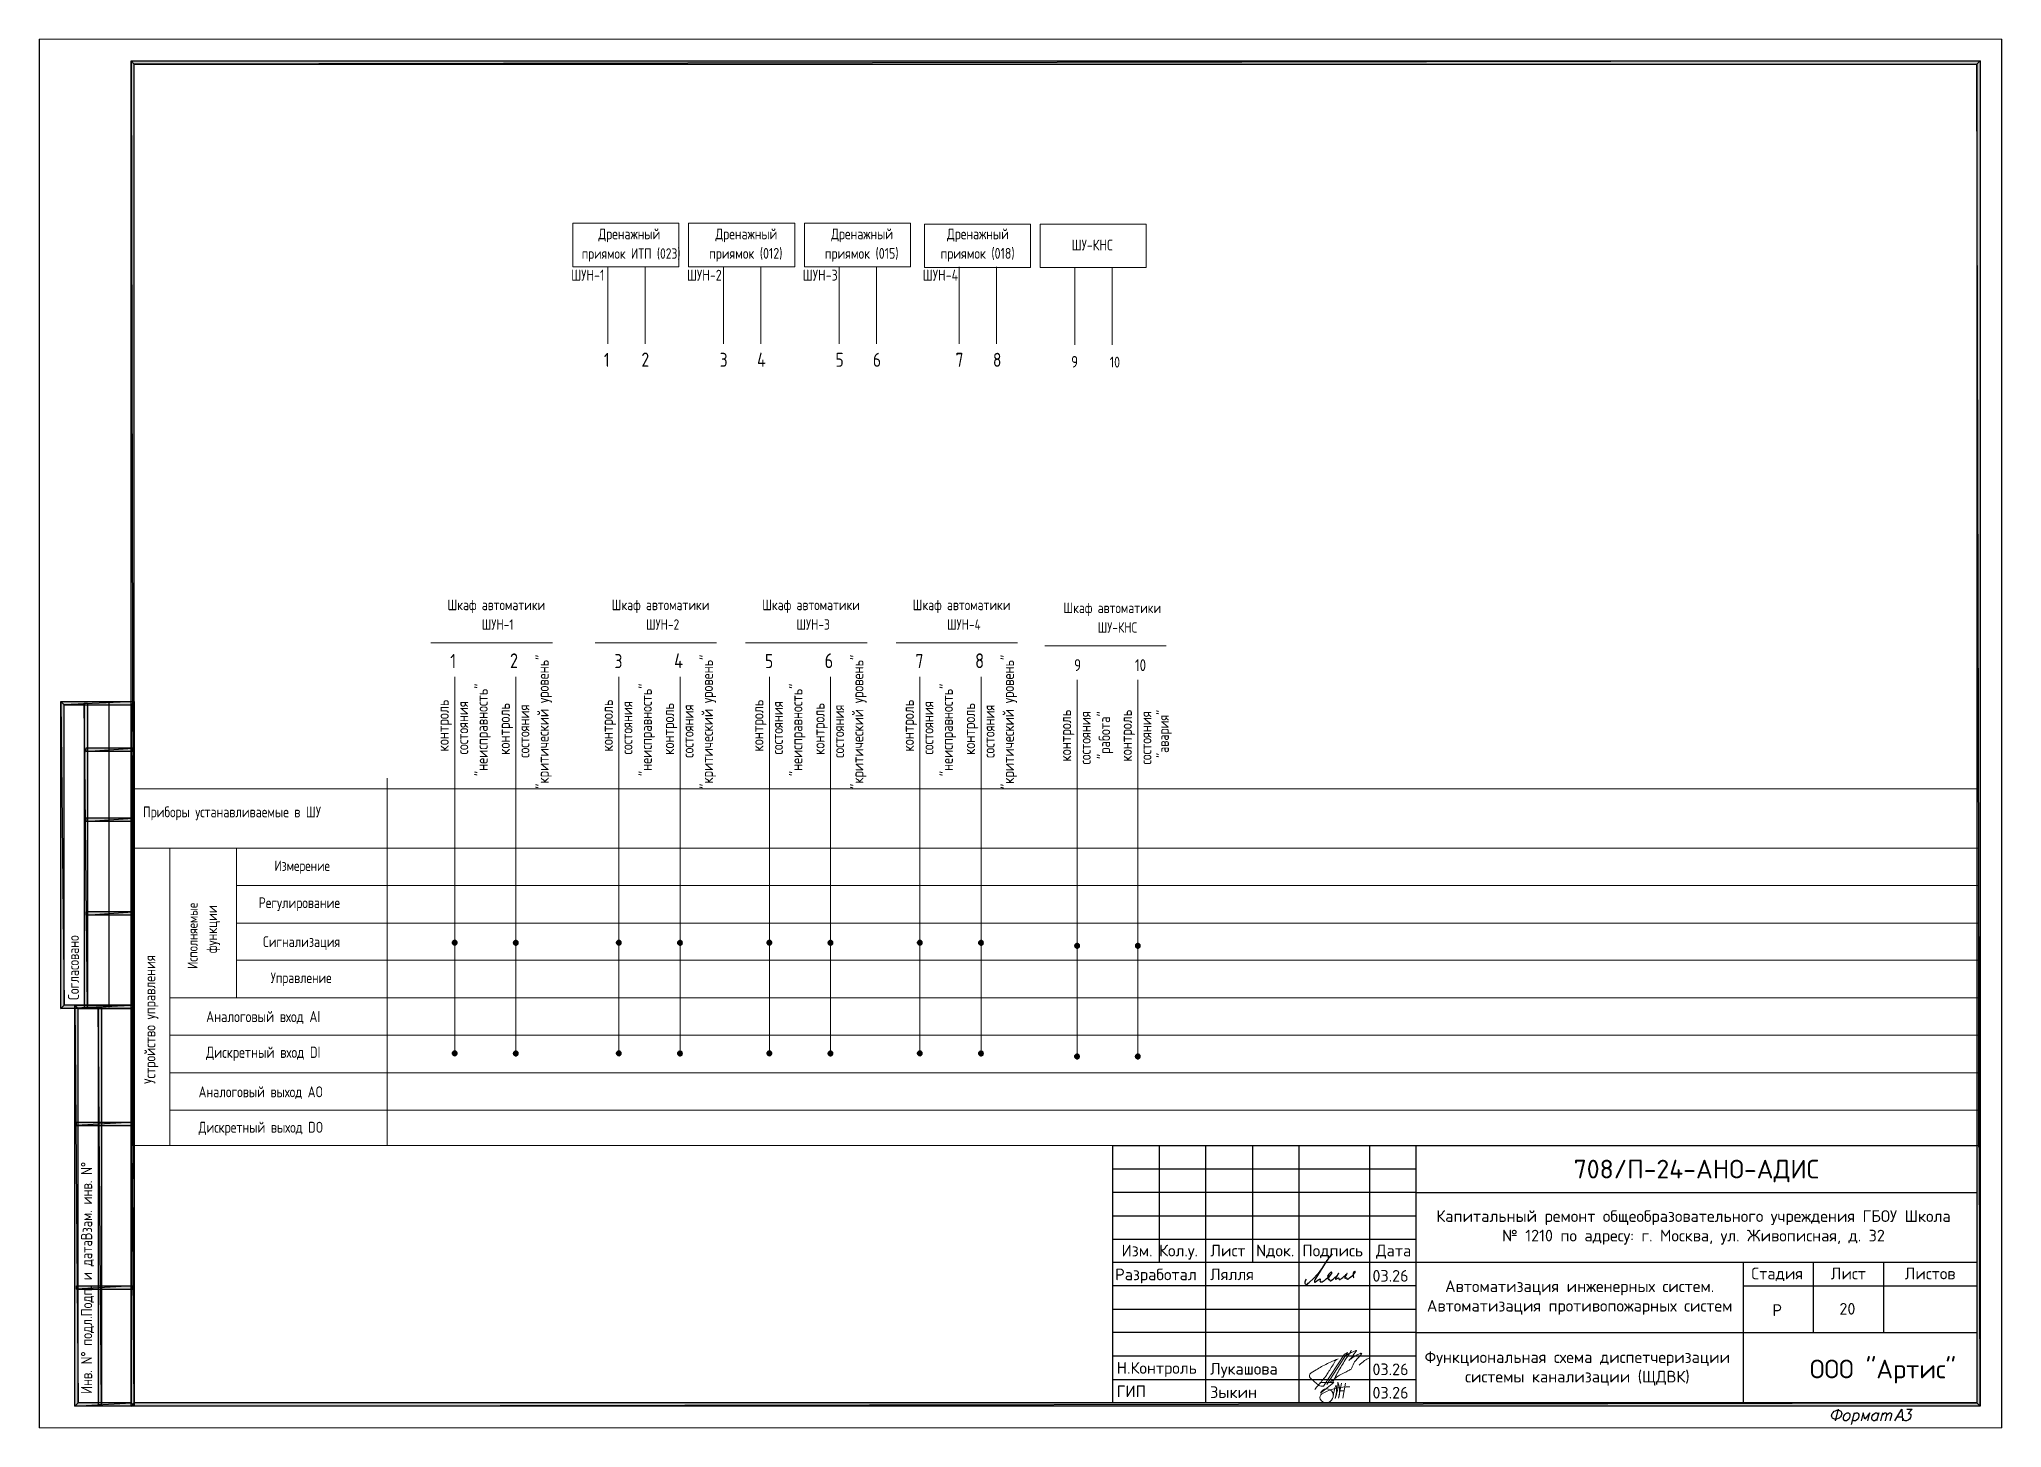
# Paper-space layout '1 (19)' of a CAD drawing. Header units: millimetres. Extents: x 4893 to 5313, y 883 to 1180.
# The model-space entities are those that its viewports show. They can reach past a viewport. Long polylines and large blocks are cut down to what shows.
import ezdxf
from ezdxf import colors
from ezdxf.entities.mleader import LeaderData, LeaderLine
from ezdxf.enums import TextEntityAlignment as Align
from ezdxf.math import Vec2, Vec3

# ---------------------------------------------------------------- set-up
doc = ezdxf.new("R2010")
doc.units = ezdxf.units.MM
for name, color, linetype, lineweight in [('RC-Выноски', 7, 'Continuous', 0), ('АР_текст', 250, 'Continuous', 40), ('Основная сплош', 7, 'Continuous', 30), ('Текст', 7, 'Continuous', 30)]:
    doc.layers.add(name, color=color, linetype=linetype, lineweight=lineweight)
doc.layers.add('Основная', color=7, linetype='Continuous')
doc.layers.add('СОТ', color=7, linetype='Continuous')
doc.layers.add('ОФ_подписи', color=5, linetype='Continuous', lineweight=13, true_color=0x0000ff)
doc.layers.add('Подписи', color=5, linetype='Continuous', lineweight=18, true_color=0x0000ff)
doc.styles.add('ICOCPEUR', font='isocpeur.ttf', dxfattribs={"height": 250})
doc.styles.add('PDF ISOCPEUR', font='isocpeur.ttf')
doc.styles.add('RubezhCAD', font='isocpeur.ttf')
doc.styles.add('TIMES', font='times.ttf')

psp = doc.layouts.new('1 (19)')

msp = doc.modelspace()

# ---------------------------------------------------------------- texts
at = {"color": 7, "true_color": 0x000007, "style": 'RubezhCAD', "width": 0.8}
for s, height, p in [('Дренажный', 230.24, (683382.7, 51998.1)), ('Дренажный', 230.24, (685887.2, 51998.1)), ('Дренажный', 230.24, (688363.7, 51998.1)), ('Дренажный', 230.24, (690842.3, 51998.1)), ('приямок ИТП (023)', 223.954, (683025.6, 51581.1)), ('приямок (012)', 231.206, (685750.2, 51581.1)), ('приямок (015)', 231.206, (688226.7, 51581.1)), ('приямок (018)', 231.206, (690705.4, 51581.1)), ('ШУ-КНС', 232.01, (693507.7, 51758.4)), ('ШУН-1', 232.01, (682799.4, 51114.1)), ('ШУН-2', 232.01, (685275.9, 51114.1)), ('ШУН-3', 232.01, (687754.5, 51114.1)), ('ШУН-4', 232.01, (690323, 51114.1)), ('1', 299.3, (683502.1, 49270.2)), ('2', 305.6, (684302.2, 49270.2)), ('3', 299.3, (685978.6, 49270.2)), ('4', 305.6, (686778.7, 49270.2)), ('5', 299.3, (688457.2, 49270.2)), ('6', 299.3, (689257.3, 49270.2)), ('7', 299.3, (691025.7, 49270.2)), ('8', 299.3, (691825.8, 49270.2)), ('9', 247.8, (693499.9, 49254.4)), ('10', 232.37, (694325.4, 49254.4)), ('Шкаф автоматики', 225.715, (680152.8, 44065.3)), ('Шкаф автоматики', 225.715, (683666.3, 44065.3)), ('Шкаф автоматики', 225.715, (686887.1, 44065.3)), ('Шкаф автоматики', 225.715, (690107.9, 44065.3)), ('Шкаф автоматики', 225.715, (693332.7, 44001.2)), ('ШУН-1', 221.33, (680887.1, 43648.3)), ('ШУН-2', 221.33, (684400.7, 43648.3)), ('ШУН-3', 221.33, (687621.5, 43648.3)), ('ШУН-4', 221.33, (690842.3, 43648.3)), ('ШУ-КНС', 221.33, (694067.1, 43584.2)), ('1', 301.5, (680213.3, 42824.9)), ('2', 316.3, (681489.6, 42824.9)), ('3', 301.5, (683726.8, 42824.9)), ('4', 316.3, (685003.2, 42824.9)), ('5', 301.5, (686947.6, 42824.9)), ('6', 316.3, (688224, 42824.9)), ('7', 301.5, (690168.4, 42824.9)), ('8', 316.3, (691444.8, 42824.9)), ('9', 253.3, (693562.2, 42763)), ('10', 252.06, (694864, 42763)), ('Приборы устанавливаемые в ШУ', 230.408, (673637.5, 39635.1)), ('Измерение', 222.12, (676450.6, 38487.9)), ('Регулирование', 230.821, (676111.9, 37692)), ('Сигнализация', 228.934, (676205.1, 36860.2)), ('Управление', 225.51, (676370.2, 36089.7)), ('Аналоговый вход AI', 238.462, (674988, 35253.6)), ('Дискретный вход DI', 238.725, (674988, 34489.5)), ('Аналоговый выход AO', 232.711, (674827.1, 33647.1)), ('Дискретный выход DO', 232.949, (674827.1, 32889.3))]:
    msp.add_text(s, height=height, dxfattribs=at).set_placement(p)
for s, height, p in [('"критический уровень"', 243.513, (682320.5, 40243.9)), ('"критический уровень"', 243.513, (685834.1, 40243.9)), ('"критический уровень"', 243.513, (689054.8, 40242.1)), ('"критический уровень"', 243.513, (692275.6, 40241.2)), ('"неисправность"', 243.513, (681013.7, 40516.6)), ('"неисправность"', 243.513, (684527.3, 40516.6)), ('"неисправность"', 243.513, (687748.1, 40514.8)), ('"неисправность"', 243.513, (690968.8, 40514)), ('контроль', 247.62, (680179.7, 41042.6)), ('состояния', 239.06, (680596.7, 40979.1)), ('контроль', 247.62, (681488.6, 40970.1)), ('состояния', 239.06, (681905.6, 40906.6)), ('контроль', 247.62, (683693.3, 41042.6)), ('состояния', 239.06, (684110.3, 40979.1)), ('контроль', 247.62, (685002.2, 40970.1)), ('состояния', 239.06, (685419.2, 40906.6)), ('контроль', 247.62, (686914.1, 41040.8)), ('состояния', 239.06, (687331.1, 40977.3)), ('контроль', 247.62, (688223, 40968.3)), ('состояния', 239.06, (688640, 40904.8)), ('контроль', 247.62, (690134.9, 41040)), ('состояния', 239.06, (690551.9, 40976.5)), ('контроль', 247.62, (691443.8, 40967.5)), ('состояния', 239.06, (691860.7, 40904)), ('контроль', 247.62, (693499.8, 40826.2)), ('состояния', 239.06, (693916.8, 40762.7)), ('"работа"', 243.51, (694333.8, 40881.2)), ('контроль', 247.62, (694799.4, 40826.2)), ('состояния', 239.06, (695216.4, 40762.7)), ('"авария"', 232.9, (695589.9, 40906.6)), ('Исполняемые', 217.38, (674805.9, 36394.5)), ('функции', 233.08, (675222.9, 36728.9)), ('Согласовано', 234.054, (672265.9, 35727.8)), ('Устройство управления', 239.033, (673902.1, 33932.8)), ('Инв. N° подл.Подп. и датаВзам. инв. N°', 240.714, (672549.6, 27303.4))]:
    msp.add_text(s, height=height, rotation=90, dxfattribs=at).set_placement(p)
at = {"layer": 'СОТ', "char_height": 250, "width": 7000, "attachment_point": 5, "style": 'RubezhCAD'}
for s, insert in [('{\\C0;20}', (710110.5, 29122.7)), ('Функциональная схема диспетчеризации системы канализации (ЩДВК)', (704331.8, 27846.6))]:
    msp.add_mtext(s, dxfattribs=dict(at, insert=insert))

# ---------------------------------------------------------------- blocks, each defined once
blk = doc.blocks.new('П_Зыкин')
at = {"layer": 'ОФ_подписи', "color": 152, "ltscale": 100, "true_color": 0x0061c2, "transparency": 33554687}
for p, q in [((142, 249), (62, -174)), ((102, 37), (218, 37)), ((258, 249), (178, -174))]:
    blk.add_line(p, q, dxfattribs=at)
blk.add_lwpolyline([(-462, 273), (-74, 273), (-446, -30)], dxfattribs=at)
for centre, radius, start, end in [((-271, -94), 186, 314.2393, 159.9348), ((345, -1372), 1523, 88.8758, 117.8788), ((1109, -252), 1204, 158.7593, 174.231), ((-1024, 224), 1068, 337.8144, 2.8859), ((-849, 72), 852, 342.8308, 7.4815), ((-9, 182), 4.48, 8.9691, 155.6551), ((-643, 22), 732, 344.4555, 20.462), ((-318, -169), 151, 108.7568, 173.4251), ((-287, -115), 185, 191.5358, 322.3512)]:
    blk.add_arc(centre, radius, start, end, dxfattribs=at)
blk = doc.blocks.new('П_Лукашова')
at = {"layer": 'ОФ_подписи', "color": 152, "true_color": 0x0061c2}
for p, q in [((221, 339), (-221, -339)), ((286, 371), (-156, -307)), ((283, 370), (218, 338))]:
    blk.add_line(p, q, dxfattribs=at)
for points in [[(221, 301), (344, 360), (434, 401), (475, 416), (464, 395), (420, 336), (342, 232), (310, 203), (337, 221), (420, 283), (490, 322), (558, 352), (576, 358), (491, 240), (403, 113), (374, 49), (360, 20)], [(-221, -339), (-276, -344), (-368, -289), (-446, -221), (-505, -166), (-522, -116), (-412, -16), (-295, 56), (-173, 120), (-49, 179), (33, 216), (87, 237), (52, 221), (11, 167), (-59, 51), (-126, -52), (-177, -132), (-256, -231), (-409, -409)], [(360, 20), (294, -18), (203, -65), (91, -124), (-73, -248)], [(366, 415), (236, 213), (85, -37), (-50, -300)], [(530, 102), (646, 199), (748, 254)]]:
    blk.add_spline(points, degree=3, dxfattribs=at)
blk = doc.blocks.new('A$C11203D1A')
at = {"layer": 'Подписи', "lineweight": 25}
blk.add_lwpolyline([(0.24, 1.11), (0.09, 0.86), (0, 0.47), (0.01, 0.27), (0.06, 0.09), (0.17, 0.01), (0.33, 0), (0.53, 0.07), (0.73, 0.22), (0.94, 0.41), (1.81, 1.26), (2.64, 2.1), (3.19, 2.76), (3.8, 3.63), (4.42, 4.6), (5, 5.4), (5.39, 5.96), (5.72, 6.46), (5.82, 6.46), (5.73, 6.31), (4.71, 5.11), (3.82, 3.76), (2.71, 1.9), (2.36, 1.31), (2.15, 0.93), (2.05, 0.72), (2.04, 0.6), (2.04, 0.49), (2.07, 0.44), (2.13, 0.41), (2.22, 0.43), (2.34, 0.53), (2.48, 0.65), (2.83, 0.93), (3.1, 1.12), (3.23, 1.19), (3.28, 1.19), (3.29, 1.16), (3.26, 1.06), (3.23, 0.9), (3.22, 0.77), (3.24, 0.65), (3.26, 0.58), (3.34, 0.52), (3.42, 0.48), (3.54, 0.51), (3.66, 0.56), (3.92, 0.66), (4.17, 0.85), (4.57, 1.16), (4.82, 1.36), (5, 1.53), (5.18, 1.68), (5.48, 1.96), (5.64, 2.15), (5.74, 2.33), (5.75, 2.44), (5.75, 2.53), (5.69, 2.57), (5.6, 2.58), (5.49, 2.54), (5.33, 2.4), (5.12, 2.18), (4.99, 1.99), (4.9, 1.86), (4.85, 1.74), (4.87, 1.66), (4.92, 1.62), (5.03, 1.65), (5.11, 1.72), (5.21, 1.79), (5.24, 1.81), (5.28, 1.82), (5.31, 1.82), (5.32, 1.79), (5.26, 1.69), (5.19, 1.61), (5.11, 1.47), (5.03, 1.34), (4.98, 1.25), (4.97, 1.17), (4.97, 1.09), (5.01, 1.05), (5.05, 1.06), (5.1, 1.11), (5.14, 1.13), (5.2, 1.13), (5.23, 1.07), (5.27, 0.94), (5.32, 0.85), (5.35, 0.8), (5.43, 0.77), (5.52, 0.78), (5.61, 0.84), (5.88, 1), (6.13, 1.19), (6.42, 1.46), (6.68, 1.7), (6.94, 1.94), (7.06, 2.08), (7.22, 2.28), (7.23, 2.3), (7.23, 2.31), (7.2, 2.31), (7.18, 2.28), (7.15, 2.24), (6.76, 1.63), (6.67, 1.45), (6.59, 1.3), (6.56, 1.22), (6.56, 1.16), (6.57, 1.11), (6.6, 1.08), (6.65, 1.1), (6.7, 1.13), (6.79, 1.19), (6.88, 1.26), (6.99, 1.31), (7.07, 1.35), (7.18, 1.36), (7.23, 1.33), (7.27, 1.28), (7.28, 1.18), (7.28, 1.12), (7.3, 1.08), (7.34, 1.04), (7.38, 1.02), (7.45, 1.01), (7.52, 1.04), (7.6, 1.09), (7.73, 1.19), (7.93, 1.34), (8.13, 1.48), (8.36, 1.7), (8.65, 1.95), (8.78, 2.07), (8.9, 2.16), (8.98, 2.23), (9.03, 2.27), (9.04, 2.29), (9.02, 2.3), (8.99, 2.29), (8.97, 2.25), (8.92, 2.16), (8.7, 1.81), (8.57, 1.61), (8.52, 1.53), (8.51, 1.43), (8.53, 1.37), (8.56, 1.33), (8.6, 1.33), (8.66, 1.35), (8.72, 1.39), (8.76, 1.41), (8.86, 1.4), (8.93, 1.37), (8.94, 1.31), (8.96, 1.22), (8.98, 1.14), (9.02, 1.1), (9.08, 1.07), (9.17, 1.1), (9.24, 1.14), (9.33, 1.2), (9.56, 1.37), (9.86, 1.59), (10.18, 1.87), (10.41, 2.09), (10.57, 2.29), (10.72, 2.51), (10.76, 2.62), (10.77, 2.7), (10.75, 2.75), (10.68, 2.79), (10.58, 2.76), (10.5, 2.69), (10.38, 2.54), (10.32, 2.41), (10.31, 2.25), (10.32, 2.09), (10.33, 1.85), (10.35, 1.7), (10.37, 1.58), (10.4, 1.47), (10.47, 1.37)], dxfattribs=at)
blk = doc.blocks.new('Штамп')
at = {"layer": 'Основная'}
for p, q in [((-18500, 5000), (-12000, 5000)), ((-12000, 4500), (-18500, 4500)), ((-18500, 4000), (-12000, 4000)), ((-12000, 2500), (-18500, 2500)), ((-18500, 2000), (-12000, 2000)), ((-12000, 1500), (-18500, 1500)), ((-12000, 1000), (-18500, 1000)), ((-18500, 500), (-12000, 500))]:
    blk.add_line(p, q, dxfattribs=at)
at = {"layer": 'Основная сплош'}
for p, q in [((-18500, 5500), (0, 5500)), ((-18500, 5500), (-18500, 0)), ((-17500, 5500), (-17500, 3000)), ((-16500, 0), (-16500, 5500)), ((-15500, 5500), (-15500, 3000)), ((-14500, 0), (-14500, 5500)), ((-13000, 5500), (-13000, 0)), ((-12000, 0), (-12000, 5500)), ((-12000, 4500), (0, 4500)), ((-18500, 3500), (-12000, 3500)), ((0, 3000), (-18500, 3000)), ((-5000, 3000), (-5000, 0)), ((-3500, 3000), (-3500, 1500)), ((-2000, 3000), (-2000, 1500)), ((-5000, 2500), (0, 2500)), ((-12000, 1500), (0, 1500))]:
    blk.add_line(p, q, dxfattribs=at)
at = {"transparency": 33554687, "xscale": 100, "yscale": 100, "zscale": 100}
blk.add_blockref('A$C11203D1A', (-14379, 2533), dxfattribs=at)
at = {"layer": 'ОФ_подписи', "color": 5}
for name, p, xscale, yscale, zscale in [('П_Лукашова', (-13755, 700), 1.010226427429054, 1.010226427429054, 1.010226427429054), ('П_Зыкин', (-13706, 228), 0.7621923841183493, 0.7621923841183493, 0.7621923841183493)]:
    blk.add_blockref(name, p, dxfattribs=dict(at, xscale=xscale, yscale=yscale, zscale=zscale))
at = {"transparency": 33554687, "insert": (-8500, 2250), "char_height": 250, "width": 7000, "attachment_point": 5, "style": 'PDF ISOCPEUR'}
blk.add_mtext('Автоматизация инженерных систем. Автоматизация противопожарных систем', dxfattribs=at)
at = {"layer": 'АР_текст', "color": 7, "transparency": 33554687, "insert": (-2009, 668), "char_height": 400, "width": 7750, "attachment_point": 5, "style": 'RubezhCAD'}
blk.add_mtext('{\\C0;ООО "Артис"}', dxfattribs=at)
at = {"layer": 'Текст', "color": 0, "style": 'RubezhCAD'}
blk.add_text('708/П-24-АНО-АДИС', height=400, dxfattribs=at).set_placement((-6000, 4798), align=Align.CENTER)
at = {"layer": 'Текст', "linetype": 'Continuous', "style": 'RubezhCAD'}
for s, p in [('Изм.', (-18302, 3131)), ('Кол.у.', (-17500, 3131)), ('Лист', (-16402, 3131)), ('Nдок.', (-15424, 3131)), ('Подпись', (-14434, 3131)), ('Дата', (-12857, 3131))]:
    blk.add_text(s, height=250, dxfattribs=at).set_placement(p)
at = {"layer": 'Текст', "style": 'ICOCPEUR'}
for s, p in [('Разработал', (-18441, 2620)), ('Лялля', (-16408, 2622)), ('03.26', (-12934, 2590)), ('Н.Контроль', (-18407, 620)), ('Лукашова', (-16408, 602)), ('03.26', (-12934, 590)), ('ГИП', (-18407, 120)), ('Зыкин', (-16408, 102)), ('03.26', (-12934, 90))]:
    blk.add_text(s, height=250, dxfattribs=at).set_placement(p)
at = {"layer": 'Текст', "color": 7, "linetype": 'Continuous', "style": 'RubezhCAD'}
for s, p in [('Стадия', (-4273, 2640)), ('Лист', (-2750, 2640)), ('Листов', (-1000, 2640))]:
    blk.add_text(s, height=250, dxfattribs=at).set_placement(p, align=Align.CENTER)
at = {"layer": 'Текст', "color": 7, "style": 'RubezhCAD'}
blk.add_text('Р', height=250, dxfattribs=at).set_placement((-4273, 1857), align=Align.CENTER)
at = {"layer": 'Текст', "ltscale": 100, "insert": (-6063, 3750), "char_height": 250, "attachment_point": 5, "style": 'RubezhCAD'}
blk.add_mtext_dynamic_manual_height_columns('\\pi-3.125;Капитальный ремонт общеобразовательного учреждения ГБОУ Школа{\\H1.25x; }\\P№ 1210 по адресу: г. Москва, ул. Живописная, д. 32{\\H1.21604x; }\\P', width=11832.53, gutter_width=1250, heights=[1893], dxfattribs=at)
at = {"layer": 'Текст', "ltscale": 100, "style": 'RubezhCAD'}
blk.add_attdef('ЛИСТОВ', text='', height=250, dxfattribs=at).set_placement((-1000, 1857), align=Align.CENTER)
at = {"layer": 'Текст', "ltscale": 100, "style": 'TIMES'}
blk.add_attdef('НАЗВАНИЕ', text='', height=250, dxfattribs=at).set_placement((-8500, 750), align=Align.MIDDLE_CENTER)

# ---------------------------------------------------------------- hatches: boundary and pattern name
at = {"true_color": 0x000007}
h = msp.add_hatch(color=7, dxfattribs=at)
h.paths.add_polyline_path([(673451.3, 27112.9), (673381.4, 27043.1), (712880.5, 27112.9)])
h.paths.add_polyline_path([(673381.4, 27043.1), (712880.5, 27112.9), (712950.4, 27043.1)])
h.paths.add_polyline_path([(712880.5, 27112.9), (712950.4, 27043.1), (712880.5, 55743)])
h.paths.add_polyline_path([(712950.4, 27043.1), (712880.5, 55743), (712950.4, 55812.8)])
h.paths.add_polyline_path([(712880.5, 55743), (712950.4, 55812.8), (673451.3, 55743)])
h.paths.add_polyline_path([(712950.4, 55812.8), (673451.3, 55743), (673381.4, 55812.8)])
h.paths.add_polyline_path([(673451.3, 55743), (673381.4, 55812.8), (673451.3, 27112.9)])
h.paths.add_polyline_path([(673381.4, 55812.8), (673451.3, 27112.9), (673381.4, 27043.1)])
h = msp.add_hatch(color=7, dxfattribs=at)
h.paths.add_polyline_path([(673381.4, 35613.5), (673451.3, 35543.6), (673381.4, 42043.9)])
h.paths.add_polyline_path([(673451.3, 35543.6), (673381.4, 42043.9), (673451.3, 42113.7)])
h.paths.add_polyline_path([(673381.4, 42043.9), (673451.3, 42113.7), (671950.6, 42043.9)])
h.paths.add_polyline_path([(673451.3, 42113.7), (671950.6, 42043.9), (671880.7, 42113.7)])
h.paths.add_polyline_path([(671950.6, 42043.9), (671880.7, 42113.7), (671950.6, 35613.5)])
h.paths.add_polyline_path([(671880.7, 42113.7), (671950.6, 35613.5), (671880.7, 35543.6)])
h.paths.add_polyline_path([(671950.6, 35613.5), (671880.7, 35543.6), (673381.4, 35613.5)])
h.paths.add_polyline_path([(671880.7, 35543.6), (673381.4, 35613.5), (673451.3, 35543.6)])
h = msp.add_hatch(color=7, dxfattribs=at)
h.paths.add_polyline_path([(672380.3, 35577.5), (672450.1, 35577.5), (672380.3, 42077.8)])
h.paths.add_polyline_path([(672450.1, 35577.5), (672380.3, 42077.8), (672450.1, 42077.8)])
h = msp.add_hatch(color=7, dxfattribs=at)
h.paths.add_polyline_path([(672416.2, 41112.6), (672416.2, 41042.7), (673415.3, 41112.6)])
h.paths.add_polyline_path([(672416.2, 41042.7), (673415.3, 41112.6), (673415.3, 41042.7)])
h = msp.add_hatch(color=7, dxfattribs=at)
h.paths.add_polyline_path([(672416.2, 39614), (672416.2, 39542), (673415.3, 39614)])
h.paths.add_polyline_path([(672416.2, 39542), (673415.3, 39614), (673415.3, 39542)])
h = msp.add_hatch(color=7, dxfattribs=at)
h.paths.add_polyline_path([(672416.2, 37613.7), (672416.2, 37543.9), (673415.3, 37613.7)])
h.paths.add_polyline_path([(672416.2, 37543.9), (673415.3, 37613.7), (673415.3, 37543.9)])
h = msp.add_hatch(color=7, dxfattribs=at)
h.paths.add_polyline_path([(680355.4, 36970.2), (680262.3, 36970.2), (680357.5, 36961.8)])
h.paths.add_polyline_path([(680262.3, 36970.2), (680357.5, 36961.8), (680258.1, 36961.8)])
h = msp.add_hatch(color=7, dxfattribs=at)
h.paths.add_polyline_path([(680357.5, 36961.8), (680258.1, 36961.8), (680357.5, 36951.2)])
h.paths.add_polyline_path([(680258.1, 36961.8), (680357.5, 36951.2), (680258.1, 36951.2)])
h = msp.add_hatch(color=7, dxfattribs=at)
h.paths.add_polyline_path([(680351.2, 36978.7), (680266.5, 36978.7), (680355.4, 36970.2)])
h.paths.add_polyline_path([(680266.5, 36978.7), (680355.4, 36970.2), (680262.3, 36970.2)])
h = msp.add_hatch(color=7, dxfattribs=at)
h.paths.add_polyline_path([(680344.8, 36985.1), (680270.8, 36985.1), (680351.2, 36978.7)])
h.paths.add_polyline_path([(680270.8, 36985.1), (680351.2, 36978.7), (680266.5, 36978.7)])
h = msp.add_hatch(color=7, dxfattribs=at)
h.paths.add_polyline_path([(680338.5, 36991.4), (680277.1, 36991.4), (680344.8, 36985.1)])
h.paths.add_polyline_path([(680277.1, 36991.4), (680344.8, 36985.1), (680270.8, 36985.1)])
h = msp.add_hatch(color=7, dxfattribs=at)
h.paths.add_polyline_path([(680330, 36997.8), (680285.6, 36997.8), (680338.5, 36991.4)])
h.paths.add_polyline_path([(680285.6, 36997.8), (680338.5, 36991.4), (680277.1, 36991.4)])
h = msp.add_hatch(color=7, dxfattribs=at)
h.paths.add_polyline_path([(680321.6, 36999.9), (680294, 36999.9), (680330, 36997.8)])
h.paths.add_polyline_path([(680294, 36999.9), (680330, 36997.8), (680285.6, 36997.8)])
h = msp.add_hatch(color=7, dxfattribs=at)
h.paths.add_polyline_path([(680313.1, 37002), (680304.6, 37002), (680321.6, 36999.9)])
h.paths.add_polyline_path([(680304.6, 37002), (680321.6, 36999.9), (680294, 36999.9)])
h = msp.add_hatch(color=7, dxfattribs=at)
h.paths.add_polyline_path([(681662.2, 36968.1), (681569.1, 36968.1), (681664.3, 36959.7)])
h.paths.add_polyline_path([(681569.1, 36968.1), (681664.3, 36959.7), (681567, 36959.7)])
h = msp.add_hatch(color=7, dxfattribs=at)
h.paths.add_polyline_path([(681664.3, 36959.7), (681567, 36959.7), (681666.4, 36951.2)])
h.paths.add_polyline_path([(681567, 36959.7), (681666.4, 36951.2), (681567, 36951.2)])
h = msp.add_hatch(color=7, dxfattribs=at)
h.paths.add_polyline_path([(681658, 36976.6), (681573.3, 36976.6), (681662.2, 36968.1)])
h.paths.add_polyline_path([(681573.3, 36976.6), (681662.2, 36968.1), (681569.1, 36968.1)])
h = msp.add_hatch(color=7, dxfattribs=at)
h.paths.add_polyline_path([(681653.7, 36982.9), (681579.7, 36982.9), (681658, 36976.6)])
h.paths.add_polyline_path([(681579.7, 36982.9), (681658, 36976.6), (681573.3, 36976.6)])
h = msp.add_hatch(color=7, dxfattribs=at)
h.paths.add_polyline_path([(681645.3, 36989.3), (681586, 36989.3), (681653.7, 36982.9)])
h.paths.add_polyline_path([(681586, 36989.3), (681653.7, 36982.9), (681579.7, 36982.9)])
h = msp.add_hatch(color=7, dxfattribs=at)
h.paths.add_polyline_path([(681638.9, 36995.6), (681594.5, 36995.6), (681645.3, 36989.3)])
h.paths.add_polyline_path([(681594.5, 36995.6), (681645.3, 36989.3), (681586, 36989.3)])
h = msp.add_hatch(color=7, dxfattribs=at)
h.paths.add_polyline_path([(681630.5, 36997.8), (681602.9, 36997.8), (681638.9, 36995.6)])
h.paths.add_polyline_path([(681602.9, 36997.8), (681638.9, 36995.6), (681594.5, 36995.6)])
h = msp.add_hatch(color=7, dxfattribs=at)
h.paths.add_polyline_path([(681619.9, 36999.9), (681611.4, 36999.9), (681630.5, 36997.8)])
h.paths.add_polyline_path([(681611.4, 36999.9), (681630.5, 36997.8), (681602.9, 36997.8)])
h = msp.add_hatch(color=7, dxfattribs=at)
h.paths.add_polyline_path([(683869, 36970.2), (683775.9, 36970.2), (683871.1, 36961.8)])
h.paths.add_polyline_path([(683775.9, 36970.2), (683871.1, 36961.8), (683771.6, 36961.8)])
h = msp.add_hatch(color=7, dxfattribs=at)
h.paths.add_polyline_path([(683871.1, 36961.8), (683771.6, 36961.8), (683871.1, 36951.2)])
h.paths.add_polyline_path([(683771.6, 36961.8), (683871.1, 36951.2), (683771.6, 36951.2)])
h = msp.add_hatch(color=7, dxfattribs=at)
h.paths.add_polyline_path([(683864.8, 36978.7), (683780.1, 36978.7), (683869, 36970.2)])
h.paths.add_polyline_path([(683780.1, 36978.7), (683869, 36970.2), (683775.9, 36970.2)])
h = msp.add_hatch(color=7, dxfattribs=at)
h.paths.add_polyline_path([(683858.4, 36985.1), (683784.3, 36985.1), (683864.8, 36978.7)])
h.paths.add_polyline_path([(683784.3, 36985.1), (683864.8, 36978.7), (683780.1, 36978.7)])
h = msp.add_hatch(color=7, dxfattribs=at)
h.paths.add_polyline_path([(683852.1, 36991.4), (683790.7, 36991.4), (683858.4, 36985.1)])
h.paths.add_polyline_path([(683790.7, 36991.4), (683858.4, 36985.1), (683784.3, 36985.1)])
h = msp.add_hatch(color=7, dxfattribs=at)
h.paths.add_polyline_path([(683843.6, 36997.8), (683799.1, 36997.8), (683852.1, 36991.4)])
h.paths.add_polyline_path([(683799.1, 36997.8), (683852.1, 36991.4), (683790.7, 36991.4)])
h = msp.add_hatch(color=7, dxfattribs=at)
h.paths.add_polyline_path([(683835.1, 36999.9), (683807.6, 36999.9), (683843.6, 36997.8)])
h.paths.add_polyline_path([(683807.6, 36999.9), (683843.6, 36997.8), (683799.1, 36997.8)])
h = msp.add_hatch(color=7, dxfattribs=at)
h.paths.add_polyline_path([(683826.7, 37002), (683818.2, 37002), (683835.1, 36999.9)])
h.paths.add_polyline_path([(683818.2, 37002), (683835.1, 36999.9), (683807.6, 36999.9)])
h = msp.add_hatch(color=7, dxfattribs=at)
h.paths.add_polyline_path([(685175.8, 36968.1), (685082.6, 36968.1), (685177.9, 36959.7)])
h.paths.add_polyline_path([(685082.6, 36968.1), (685177.9, 36959.7), (685080.5, 36959.7)])
h = msp.add_hatch(color=7, dxfattribs=at)
h.paths.add_polyline_path([(685177.9, 36959.7), (685080.5, 36959.7), (685180, 36951.2)])
h.paths.add_polyline_path([(685080.5, 36959.7), (685180, 36951.2), (685080.5, 36951.2)])
h = msp.add_hatch(color=7, dxfattribs=at)
h.paths.add_polyline_path([(685171.5, 36976.6), (685086.9, 36976.6), (685175.8, 36968.1)])
h.paths.add_polyline_path([(685086.9, 36976.6), (685175.8, 36968.1), (685082.6, 36968.1)])
h = msp.add_hatch(color=7, dxfattribs=at)
h.paths.add_polyline_path([(685167.3, 36982.9), (685093.2, 36982.9), (685171.5, 36976.6)])
h.paths.add_polyline_path([(685093.2, 36982.9), (685171.5, 36976.6), (685086.9, 36976.6)])
h = msp.add_hatch(color=7, dxfattribs=at)
h.paths.add_polyline_path([(685158.8, 36989.3), (685099.6, 36989.3), (685167.3, 36982.9)])
h.paths.add_polyline_path([(685099.6, 36989.3), (685167.3, 36982.9), (685093.2, 36982.9)])
h = msp.add_hatch(color=7, dxfattribs=at)
h.paths.add_polyline_path([(685152.5, 36995.6), (685108, 36995.6), (685158.8, 36989.3)])
h.paths.add_polyline_path([(685108, 36995.6), (685158.8, 36989.3), (685099.6, 36989.3)])
h = msp.add_hatch(color=7, dxfattribs=at)
h.paths.add_polyline_path([(685144, 36997.8), (685116.5, 36997.8), (685152.5, 36995.6)])
h.paths.add_polyline_path([(685116.5, 36997.8), (685152.5, 36995.6), (685108, 36995.6)])
h = msp.add_hatch(color=7, dxfattribs=at)
h.paths.add_polyline_path([(685133.4, 36999.9), (685125, 36999.9), (685144, 36997.8)])
h.paths.add_polyline_path([(685125, 36999.9), (685144, 36997.8), (685116.5, 36997.8)])
h = msp.add_hatch(color=7, dxfattribs=at)
h.paths.add_polyline_path([(687089.8, 36970.2), (686996.6, 36970.2), (687091.9, 36961.8)])
h.paths.add_polyline_path([(686996.6, 36970.2), (687091.9, 36961.8), (686992.4, 36961.8)])
h = msp.add_hatch(color=7, dxfattribs=at)
h.paths.add_polyline_path([(687091.9, 36961.8), (686992.4, 36961.8), (687091.9, 36951.2)])
h.paths.add_polyline_path([(686992.4, 36961.8), (687091.9, 36951.2), (686992.4, 36951.2)])
h = msp.add_hatch(color=7, dxfattribs=at)
h.paths.add_polyline_path([(687085.5, 36978.7), (687000.9, 36978.7), (687089.8, 36970.2)])
h.paths.add_polyline_path([(687000.9, 36978.7), (687089.8, 36970.2), (686996.6, 36970.2)])
h = msp.add_hatch(color=7, dxfattribs=at)
h.paths.add_polyline_path([(687079.2, 36985.1), (687005.1, 36985.1), (687085.5, 36978.7)])
h.paths.add_polyline_path([(687005.1, 36985.1), (687085.5, 36978.7), (687000.9, 36978.7)])
h = msp.add_hatch(color=7, dxfattribs=at)
h.paths.add_polyline_path([(687072.8, 36991.4), (687011.5, 36991.4), (687079.2, 36985.1)])
h.paths.add_polyline_path([(687011.5, 36991.4), (687079.2, 36985.1), (687005.1, 36985.1)])
h = msp.add_hatch(color=7, dxfattribs=at)
h.paths.add_polyline_path([(687064.4, 36997.8), (687019.9, 36997.8), (687072.8, 36991.4)])
h.paths.add_polyline_path([(687019.9, 36997.8), (687072.8, 36991.4), (687011.5, 36991.4)])
h = msp.add_hatch(color=7, dxfattribs=at)
h.paths.add_polyline_path([(687055.9, 36999.9), (687028.4, 36999.9), (687064.4, 36997.8)])
h.paths.add_polyline_path([(687028.4, 36999.9), (687064.4, 36997.8), (687019.9, 36997.8)])
h = msp.add_hatch(color=7, dxfattribs=at)
h.paths.add_polyline_path([(687047.4, 37002), (687039, 37002), (687055.9, 36999.9)])
h.paths.add_polyline_path([(687039, 37002), (687055.9, 36999.9), (687028.4, 36999.9)])
h = msp.add_hatch(color=7, dxfattribs=at)
h.paths.add_polyline_path([(688396.6, 36968.1), (688303.4, 36968.1), (688398.7, 36959.7)])
h.paths.add_polyline_path([(688303.4, 36968.1), (688398.7, 36959.7), (688301.3, 36959.7)])
h = msp.add_hatch(color=7, dxfattribs=at)
h.paths.add_polyline_path([(688398.7, 36959.7), (688301.3, 36959.7), (688400.8, 36951.2)])
h.paths.add_polyline_path([(688301.3, 36959.7), (688400.8, 36951.2), (688301.3, 36951.2)])
h = msp.add_hatch(color=7, dxfattribs=at)
h.paths.add_polyline_path([(688392.3, 36976.6), (688307.7, 36976.6), (688396.6, 36968.1)])
h.paths.add_polyline_path([(688307.7, 36976.6), (688396.6, 36968.1), (688303.4, 36968.1)])
h = msp.add_hatch(color=7, dxfattribs=at)
h.paths.add_polyline_path([(688388.1, 36982.9), (688314, 36982.9), (688392.3, 36976.6)])
h.paths.add_polyline_path([(688314, 36982.9), (688392.3, 36976.6), (688307.7, 36976.6)])
h = msp.add_hatch(color=7, dxfattribs=at)
h.paths.add_polyline_path([(688379.6, 36989.3), (688320.4, 36989.3), (688388.1, 36982.9)])
h.paths.add_polyline_path([(688320.4, 36989.3), (688388.1, 36982.9), (688314, 36982.9)])
h = msp.add_hatch(color=7, dxfattribs=at)
h.paths.add_polyline_path([(688373.3, 36995.6), (688328.8, 36995.6), (688379.6, 36989.3)])
h.paths.add_polyline_path([(688328.8, 36995.6), (688379.6, 36989.3), (688320.4, 36989.3)])
h = msp.add_hatch(color=7, dxfattribs=at)
h.paths.add_polyline_path([(688364.8, 36997.8), (688337.3, 36997.8), (688373.3, 36995.6)])
h.paths.add_polyline_path([(688337.3, 36997.8), (688373.3, 36995.6), (688328.8, 36995.6)])
h = msp.add_hatch(color=7, dxfattribs=at)
h.paths.add_polyline_path([(688354.2, 36999.9), (688345.8, 36999.9), (688364.8, 36997.8)])
h.paths.add_polyline_path([(688345.8, 36999.9), (688364.8, 36997.8), (688337.3, 36997.8)])
h = msp.add_hatch(color=7, dxfattribs=at)
h.paths.add_polyline_path([(690310.6, 36970.2), (690217.4, 36970.2), (690312.7, 36961.8)])
h.paths.add_polyline_path([(690217.4, 36970.2), (690312.7, 36961.8), (690213.2, 36961.8)])
h = msp.add_hatch(color=7, dxfattribs=at)
h.paths.add_polyline_path([(690312.7, 36961.8), (690213.2, 36961.8), (690312.7, 36951.2)])
h.paths.add_polyline_path([(690213.2, 36961.8), (690312.7, 36951.2), (690213.2, 36951.2)])
h = msp.add_hatch(color=7, dxfattribs=at)
h.paths.add_polyline_path([(690306.3, 36978.7), (690221.7, 36978.7), (690310.6, 36970.2)])
h.paths.add_polyline_path([(690221.7, 36978.7), (690310.6, 36970.2), (690217.4, 36970.2)])
h = msp.add_hatch(color=7, dxfattribs=at)
h.paths.add_polyline_path([(690300, 36985.1), (690225.9, 36985.1), (690306.3, 36978.7)])
h.paths.add_polyline_path([(690225.9, 36985.1), (690306.3, 36978.7), (690221.7, 36978.7)])
h = msp.add_hatch(color=7, dxfattribs=at)
h.paths.add_polyline_path([(690293.6, 36991.4), (690232.2, 36991.4), (690300, 36985.1)])
h.paths.add_polyline_path([(690232.2, 36991.4), (690300, 36985.1), (690225.9, 36985.1)])
h = msp.add_hatch(color=7, dxfattribs=at)
h.paths.add_polyline_path([(690285.2, 36997.8), (690240.7, 36997.8), (690293.6, 36991.4)])
h.paths.add_polyline_path([(690240.7, 36997.8), (690293.6, 36991.4), (690232.2, 36991.4)])
h = msp.add_hatch(color=7, dxfattribs=at)
h.paths.add_polyline_path([(690276.7, 36999.9), (690249.2, 36999.9), (690285.2, 36997.8)])
h.paths.add_polyline_path([(690249.2, 36999.9), (690285.2, 36997.8), (690240.7, 36997.8)])
h = msp.add_hatch(color=7, dxfattribs=at)
h.paths.add_polyline_path([(690268.2, 37002), (690259.8, 37002), (690276.7, 36999.9)])
h.paths.add_polyline_path([(690259.8, 37002), (690276.7, 36999.9), (690249.2, 36999.9)])
h = msp.add_hatch(color=7, dxfattribs=at)
h.paths.add_polyline_path([(691617.3, 36968.1), (691524.2, 36968.1), (691619.5, 36959.7)])
h.paths.add_polyline_path([(691524.2, 36968.1), (691619.5, 36959.7), (691522.1, 36959.7)])
h = msp.add_hatch(color=7, dxfattribs=at)
h.paths.add_polyline_path([(691619.5, 36959.7), (691522.1, 36959.7), (691621.6, 36951.2)])
h.paths.add_polyline_path([(691522.1, 36959.7), (691621.6, 36951.2), (691522.1, 36951.2)])
h = msp.add_hatch(color=7, dxfattribs=at)
h.paths.add_polyline_path([(691613.1, 36976.6), (691528.4, 36976.6), (691617.3, 36968.1)])
h.paths.add_polyline_path([(691528.4, 36976.6), (691617.3, 36968.1), (691524.2, 36968.1)])
h = msp.add_hatch(color=7, dxfattribs=at)
h.paths.add_polyline_path([(691608.9, 36982.9), (691534.8, 36982.9), (691613.1, 36976.6)])
h.paths.add_polyline_path([(691534.8, 36982.9), (691613.1, 36976.6), (691528.4, 36976.6)])
h = msp.add_hatch(color=7, dxfattribs=at)
h.paths.add_polyline_path([(691600.4, 36989.3), (691541.1, 36989.3), (691608.9, 36982.9)])
h.paths.add_polyline_path([(691541.1, 36989.3), (691608.9, 36982.9), (691534.8, 36982.9)])
h = msp.add_hatch(color=7, dxfattribs=at)
h.paths.add_polyline_path([(691594.1, 36995.6), (691549.6, 36995.6), (691600.4, 36989.3)])
h.paths.add_polyline_path([(691549.6, 36995.6), (691600.4, 36989.3), (691541.1, 36989.3)])
h = msp.add_hatch(color=7, dxfattribs=at)
h.paths.add_polyline_path([(691585.6, 36997.8), (691558.1, 36997.8), (691594.1, 36995.6)])
h.paths.add_polyline_path([(691558.1, 36997.8), (691594.1, 36995.6), (691549.6, 36995.6)])
h = msp.add_hatch(color=7, dxfattribs=at)
h.paths.add_polyline_path([(691575, 36999.9), (691566.5, 36999.9), (691585.6, 36997.8)])
h.paths.add_polyline_path([(691566.5, 36999.9), (691585.6, 36997.8), (691558.1, 36997.8)])
h = msp.add_hatch(color=7, dxfattribs=at)
h.paths.add_polyline_path([(680357.5, 36951.2), (680258.1, 36951.2), (680357.5, 36942.7)])
h.paths.add_polyline_path([(680258.1, 36951.2), (680357.5, 36942.7), (680258.1, 36942.7)])
h = msp.add_hatch(color=7, dxfattribs=at)
h.paths.add_polyline_path([(680357.5, 36942.7), (680258.1, 36942.7), (680355.4, 36934.3)])
h.paths.add_polyline_path([(680258.1, 36942.7), (680355.4, 36934.3), (680262.3, 36934.3)])
h = msp.add_hatch(color=7, dxfattribs=at)
h.paths.add_polyline_path([(680355.4, 36934.3), (680262.3, 36934.3), (680351.2, 36925.8)])
h.paths.add_polyline_path([(680262.3, 36934.3), (680351.2, 36925.8), (680266.5, 36925.8)])
h = msp.add_hatch(color=7, dxfattribs=at)
h.paths.add_polyline_path([(680351.2, 36925.8), (680266.5, 36925.8), (680344.8, 36919.4)])
h.paths.add_polyline_path([(680266.5, 36925.8), (680344.8, 36919.4), (680270.8, 36919.4)])
h = msp.add_hatch(color=7, dxfattribs=at)
h.paths.add_polyline_path([(680344.8, 36919.4), (680270.8, 36919.4), (680338.5, 36913.1)])
h.paths.add_polyline_path([(680270.8, 36919.4), (680338.5, 36913.1), (680277.1, 36913.1)])
h = msp.add_hatch(color=7, dxfattribs=at)
h.paths.add_polyline_path([(680338.5, 36913.1), (680277.1, 36913.1), (680330, 36906.7)])
h.paths.add_polyline_path([(680277.1, 36913.1), (680330, 36906.7), (680285.6, 36906.7)])
h = msp.add_hatch(color=7, dxfattribs=at)
h.paths.add_polyline_path([(680330, 36906.7), (680285.6, 36906.7), (680321.6, 36904.6)])
h.paths.add_polyline_path([(680285.6, 36906.7), (680321.6, 36904.6), (680294, 36904.6)])
h = msp.add_hatch(color=7, dxfattribs=at)
h.paths.add_polyline_path([(680321.6, 36904.6), (680294, 36904.6), (680313.1, 36902.5)])
h.paths.add_polyline_path([(680294, 36904.6), (680313.1, 36902.5), (680304.6, 36902.5)])
h = msp.add_hatch(color=7, dxfattribs=at)
h.paths.add_polyline_path([(681666.4, 36951.2), (681567, 36951.2), (681664.3, 36940.6)])
h.paths.add_polyline_path([(681567, 36951.2), (681664.3, 36940.6), (681567, 36940.6)])
h = msp.add_hatch(color=7, dxfattribs=at)
h.paths.add_polyline_path([(681664.3, 36940.6), (681567, 36940.6), (681662.2, 36932.1)])
h.paths.add_polyline_path([(681567, 36940.6), (681662.2, 36932.1), (681569.1, 36932.1)])
h = msp.add_hatch(color=7, dxfattribs=at)
h.paths.add_polyline_path([(681662.2, 36932.1), (681569.1, 36932.1), (681658, 36923.7)])
h.paths.add_polyline_path([(681569.1, 36932.1), (681658, 36923.7), (681573.3, 36923.7)])
h = msp.add_hatch(color=7, dxfattribs=at)
h.paths.add_polyline_path([(681658, 36923.7), (681573.3, 36923.7), (681653.7, 36917.3)])
h.paths.add_polyline_path([(681573.3, 36923.7), (681653.7, 36917.3), (681579.7, 36917.3)])
h = msp.add_hatch(color=7, dxfattribs=at)
h.paths.add_polyline_path([(681653.7, 36917.3), (681579.7, 36917.3), (681645.3, 36911)])
h.paths.add_polyline_path([(681579.7, 36917.3), (681645.3, 36911), (681586, 36911)])
h = msp.add_hatch(color=7, dxfattribs=at)
h.paths.add_polyline_path([(681645.3, 36911), (681586, 36911), (681638.9, 36904.6)])
h.paths.add_polyline_path([(681586, 36911), (681638.9, 36904.6), (681594.5, 36904.6)])
h = msp.add_hatch(color=7, dxfattribs=at)
h.paths.add_polyline_path([(681638.9, 36904.6), (681594.5, 36904.6), (681630.5, 36902.5)])
h.paths.add_polyline_path([(681594.5, 36904.6), (681630.5, 36902.5), (681602.9, 36902.5)])
h = msp.add_hatch(color=7, dxfattribs=at)
h.paths.add_polyline_path([(681630.5, 36902.5), (681602.9, 36902.5), (681619.9, 36900.4)])
h.paths.add_polyline_path([(681602.9, 36902.5), (681619.9, 36900.4), (681611.4, 36900.4)])
h = msp.add_hatch(color=7, dxfattribs=at)
h.paths.add_polyline_path([(683871.1, 36951.2), (683771.6, 36951.2), (683871.1, 36942.7)])
h.paths.add_polyline_path([(683771.6, 36951.2), (683871.1, 36942.7), (683771.6, 36942.7)])
h = msp.add_hatch(color=7, dxfattribs=at)
h.paths.add_polyline_path([(683871.1, 36942.7), (683771.6, 36942.7), (683869, 36934.3)])
h.paths.add_polyline_path([(683771.6, 36942.7), (683869, 36934.3), (683775.9, 36934.3)])
h = msp.add_hatch(color=7, dxfattribs=at)
h.paths.add_polyline_path([(683869, 36934.3), (683775.9, 36934.3), (683864.8, 36925.8)])
h.paths.add_polyline_path([(683775.9, 36934.3), (683864.8, 36925.8), (683780.1, 36925.8)])
h = msp.add_hatch(color=7, dxfattribs=at)
h.paths.add_polyline_path([(683864.8, 36925.8), (683780.1, 36925.8), (683858.4, 36919.4)])
h.paths.add_polyline_path([(683780.1, 36925.8), (683858.4, 36919.4), (683784.3, 36919.4)])
h = msp.add_hatch(color=7, dxfattribs=at)
h.paths.add_polyline_path([(683858.4, 36919.4), (683784.3, 36919.4), (683852.1, 36913.1)])
h.paths.add_polyline_path([(683784.3, 36919.4), (683852.1, 36913.1), (683790.7, 36913.1)])
h = msp.add_hatch(color=7, dxfattribs=at)
h.paths.add_polyline_path([(683852.1, 36913.1), (683790.7, 36913.1), (683843.6, 36906.7)])
h.paths.add_polyline_path([(683790.7, 36913.1), (683843.6, 36906.7), (683799.1, 36906.7)])
h = msp.add_hatch(color=7, dxfattribs=at)
h.paths.add_polyline_path([(683843.6, 36906.7), (683799.1, 36906.7), (683835.1, 36904.6)])
h.paths.add_polyline_path([(683799.1, 36906.7), (683835.1, 36904.6), (683807.6, 36904.6)])
h = msp.add_hatch(color=7, dxfattribs=at)
h.paths.add_polyline_path([(683835.1, 36904.6), (683807.6, 36904.6), (683826.7, 36902.5)])
h.paths.add_polyline_path([(683807.6, 36904.6), (683826.7, 36902.5), (683818.2, 36902.5)])
h = msp.add_hatch(color=7, dxfattribs=at)
h.paths.add_polyline_path([(685180, 36951.2), (685080.5, 36951.2), (685177.9, 36940.6)])
h.paths.add_polyline_path([(685080.5, 36951.2), (685177.9, 36940.6), (685080.5, 36940.6)])
h = msp.add_hatch(color=7, dxfattribs=at)
h.paths.add_polyline_path([(685177.9, 36940.6), (685080.5, 36940.6), (685175.8, 36932.1)])
h.paths.add_polyline_path([(685080.5, 36940.6), (685175.8, 36932.1), (685082.6, 36932.1)])
h = msp.add_hatch(color=7, dxfattribs=at)
h.paths.add_polyline_path([(685175.8, 36932.1), (685082.6, 36932.1), (685171.5, 36923.7)])
h.paths.add_polyline_path([(685082.6, 36932.1), (685171.5, 36923.7), (685086.9, 36923.7)])
h = msp.add_hatch(color=7, dxfattribs=at)
h.paths.add_polyline_path([(685171.5, 36923.7), (685086.9, 36923.7), (685167.3, 36917.3)])
h.paths.add_polyline_path([(685086.9, 36923.7), (685167.3, 36917.3), (685093.2, 36917.3)])
h = msp.add_hatch(color=7, dxfattribs=at)
h.paths.add_polyline_path([(685167.3, 36917.3), (685093.2, 36917.3), (685158.8, 36911)])
h.paths.add_polyline_path([(685093.2, 36917.3), (685158.8, 36911), (685099.6, 36911)])
h = msp.add_hatch(color=7, dxfattribs=at)
h.paths.add_polyline_path([(685158.8, 36911), (685099.6, 36911), (685152.5, 36904.6)])
h.paths.add_polyline_path([(685099.6, 36911), (685152.5, 36904.6), (685108, 36904.6)])
h = msp.add_hatch(color=7, dxfattribs=at)
h.paths.add_polyline_path([(685152.5, 36904.6), (685108, 36904.6), (685144, 36902.5)])
h.paths.add_polyline_path([(685108, 36904.6), (685144, 36902.5), (685116.5, 36902.5)])
h = msp.add_hatch(color=7, dxfattribs=at)
h.paths.add_polyline_path([(685144, 36902.5), (685116.5, 36902.5), (685133.4, 36900.4)])
h.paths.add_polyline_path([(685116.5, 36902.5), (685133.4, 36900.4), (685125, 36900.4)])
h = msp.add_hatch(color=7, dxfattribs=at)
h.paths.add_polyline_path([(687091.9, 36951.2), (686992.4, 36951.2), (687091.9, 36942.7)])
h.paths.add_polyline_path([(686992.4, 36951.2), (687091.9, 36942.7), (686992.4, 36942.7)])
h = msp.add_hatch(color=7, dxfattribs=at)
h.paths.add_polyline_path([(687091.9, 36942.7), (686992.4, 36942.7), (687089.8, 36934.3)])
h.paths.add_polyline_path([(686992.4, 36942.7), (687089.8, 36934.3), (686996.6, 36934.3)])
h = msp.add_hatch(color=7, dxfattribs=at)
h.paths.add_polyline_path([(687089.8, 36934.3), (686996.6, 36934.3), (687085.5, 36925.8)])
h.paths.add_polyline_path([(686996.6, 36934.3), (687085.5, 36925.8), (687000.9, 36925.8)])
h = msp.add_hatch(color=7, dxfattribs=at)
h.paths.add_polyline_path([(687085.5, 36925.8), (687000.9, 36925.8), (687079.2, 36919.4)])
h.paths.add_polyline_path([(687000.9, 36925.8), (687079.2, 36919.4), (687005.1, 36919.4)])
h = msp.add_hatch(color=7, dxfattribs=at)
h.paths.add_polyline_path([(687079.2, 36919.4), (687005.1, 36919.4), (687072.8, 36913.1)])
h.paths.add_polyline_path([(687005.1, 36919.4), (687072.8, 36913.1), (687011.5, 36913.1)])
h = msp.add_hatch(color=7, dxfattribs=at)
h.paths.add_polyline_path([(687072.8, 36913.1), (687011.5, 36913.1), (687064.4, 36906.7)])
h.paths.add_polyline_path([(687011.5, 36913.1), (687064.4, 36906.7), (687019.9, 36906.7)])
h = msp.add_hatch(color=7, dxfattribs=at)
h.paths.add_polyline_path([(687064.4, 36906.7), (687019.9, 36906.7), (687055.9, 36904.6)])
h.paths.add_polyline_path([(687019.9, 36906.7), (687055.9, 36904.6), (687028.4, 36904.6)])
h = msp.add_hatch(color=7, dxfattribs=at)
h.paths.add_polyline_path([(687055.9, 36904.6), (687028.4, 36904.6), (687047.4, 36902.5)])
h.paths.add_polyline_path([(687028.4, 36904.6), (687047.4, 36902.5), (687039, 36902.5)])
h = msp.add_hatch(color=7, dxfattribs=at)
h.paths.add_polyline_path([(688400.8, 36951.2), (688301.3, 36951.2), (688398.7, 36940.6)])
h.paths.add_polyline_path([(688301.3, 36951.2), (688398.7, 36940.6), (688301.3, 36940.6)])
h = msp.add_hatch(color=7, dxfattribs=at)
h.paths.add_polyline_path([(688398.7, 36940.6), (688301.3, 36940.6), (688396.6, 36932.1)])
h.paths.add_polyline_path([(688301.3, 36940.6), (688396.6, 36932.1), (688303.4, 36932.1)])
h = msp.add_hatch(color=7, dxfattribs=at)
h.paths.add_polyline_path([(688396.6, 36932.1), (688303.4, 36932.1), (688392.3, 36923.7)])
h.paths.add_polyline_path([(688303.4, 36932.1), (688392.3, 36923.7), (688307.7, 36923.7)])
h = msp.add_hatch(color=7, dxfattribs=at)
h.paths.add_polyline_path([(688392.3, 36923.7), (688307.7, 36923.7), (688388.1, 36917.3)])
h.paths.add_polyline_path([(688307.7, 36923.7), (688388.1, 36917.3), (688314, 36917.3)])
h = msp.add_hatch(color=7, dxfattribs=at)
h.paths.add_polyline_path([(688388.1, 36917.3), (688314, 36917.3), (688379.6, 36911)])
h.paths.add_polyline_path([(688314, 36917.3), (688379.6, 36911), (688320.4, 36911)])
h = msp.add_hatch(color=7, dxfattribs=at)
h.paths.add_polyline_path([(688379.6, 36911), (688320.4, 36911), (688373.3, 36904.6)])
h.paths.add_polyline_path([(688320.4, 36911), (688373.3, 36904.6), (688328.8, 36904.6)])
h = msp.add_hatch(color=7, dxfattribs=at)
h.paths.add_polyline_path([(688373.3, 36904.6), (688328.8, 36904.6), (688364.8, 36902.5)])
h.paths.add_polyline_path([(688328.8, 36904.6), (688364.8, 36902.5), (688337.3, 36902.5)])
h = msp.add_hatch(color=7, dxfattribs=at)
h.paths.add_polyline_path([(688364.8, 36902.5), (688337.3, 36902.5), (688354.2, 36900.4)])
h.paths.add_polyline_path([(688337.3, 36902.5), (688354.2, 36900.4), (688345.8, 36900.4)])
h = msp.add_hatch(color=7, dxfattribs=at)
h.paths.add_polyline_path([(690312.7, 36951.2), (690213.2, 36951.2), (690312.7, 36942.7)])
h.paths.add_polyline_path([(690213.2, 36951.2), (690312.7, 36942.7), (690213.2, 36942.7)])
h = msp.add_hatch(color=7, dxfattribs=at)
h.paths.add_polyline_path([(690312.7, 36942.7), (690213.2, 36942.7), (690310.6, 36934.3)])
h.paths.add_polyline_path([(690213.2, 36942.7), (690310.6, 36934.3), (690217.4, 36934.3)])
h = msp.add_hatch(color=7, dxfattribs=at)
h.paths.add_polyline_path([(690310.6, 36934.3), (690217.4, 36934.3), (690306.3, 36925.8)])
h.paths.add_polyline_path([(690217.4, 36934.3), (690306.3, 36925.8), (690221.7, 36925.8)])
h = msp.add_hatch(color=7, dxfattribs=at)
h.paths.add_polyline_path([(690306.3, 36925.8), (690221.7, 36925.8), (690300, 36919.4)])
h.paths.add_polyline_path([(690221.7, 36925.8), (690300, 36919.4), (690225.9, 36919.4)])
h = msp.add_hatch(color=7, dxfattribs=at)
h.paths.add_polyline_path([(690300, 36919.4), (690225.9, 36919.4), (690293.6, 36913.1)])
h.paths.add_polyline_path([(690225.9, 36919.4), (690293.6, 36913.1), (690232.2, 36913.1)])
h = msp.add_hatch(color=7, dxfattribs=at)
h.paths.add_polyline_path([(690293.6, 36913.1), (690232.2, 36913.1), (690285.2, 36906.7)])
h.paths.add_polyline_path([(690232.2, 36913.1), (690285.2, 36906.7), (690240.7, 36906.7)])
h = msp.add_hatch(color=7, dxfattribs=at)
h.paths.add_polyline_path([(690285.2, 36906.7), (690240.7, 36906.7), (690276.7, 36904.6)])
h.paths.add_polyline_path([(690240.7, 36906.7), (690276.7, 36904.6), (690249.2, 36904.6)])
h = msp.add_hatch(color=7, dxfattribs=at)
h.paths.add_polyline_path([(690276.7, 36904.6), (690249.2, 36904.6), (690268.2, 36902.5)])
h.paths.add_polyline_path([(690249.2, 36904.6), (690268.2, 36902.5), (690259.8, 36902.5)])
h = msp.add_hatch(color=7, dxfattribs=at)
h.paths.add_polyline_path([(691621.6, 36951.2), (691522.1, 36951.2), (691619.5, 36940.6)])
h.paths.add_polyline_path([(691522.1, 36951.2), (691619.5, 36940.6), (691522.1, 36940.6)])
h = msp.add_hatch(color=7, dxfattribs=at)
h.paths.add_polyline_path([(691619.5, 36940.6), (691522.1, 36940.6), (691617.3, 36932.1)])
h.paths.add_polyline_path([(691522.1, 36940.6), (691617.3, 36932.1), (691524.2, 36932.1)])
h = msp.add_hatch(color=7, dxfattribs=at)
h.paths.add_polyline_path([(691617.3, 36932.1), (691524.2, 36932.1), (691613.1, 36923.7)])
h.paths.add_polyline_path([(691524.2, 36932.1), (691613.1, 36923.7), (691528.4, 36923.7)])
h = msp.add_hatch(color=7, dxfattribs=at)
h.paths.add_polyline_path([(691613.1, 36923.7), (691528.4, 36923.7), (691608.9, 36917.3)])
h.paths.add_polyline_path([(691528.4, 36923.7), (691608.9, 36917.3), (691534.8, 36917.3)])
h = msp.add_hatch(color=7, dxfattribs=at)
h.paths.add_polyline_path([(691608.9, 36917.3), (691534.8, 36917.3), (691600.4, 36911)])
h.paths.add_polyline_path([(691534.8, 36917.3), (691600.4, 36911), (691541.1, 36911)])
h = msp.add_hatch(color=7, dxfattribs=at)
h.paths.add_polyline_path([(691600.4, 36911), (691541.1, 36911), (691594.1, 36904.6)])
h.paths.add_polyline_path([(691541.1, 36911), (691594.1, 36904.6), (691549.6, 36904.6)])
h = msp.add_hatch(color=7, dxfattribs=at)
h.paths.add_polyline_path([(691594.1, 36904.6), (691549.6, 36904.6), (691585.6, 36902.5)])
h.paths.add_polyline_path([(691549.6, 36904.6), (691585.6, 36902.5), (691558.1, 36902.5)])
h = msp.add_hatch(color=7, dxfattribs=at)
h.paths.add_polyline_path([(691585.6, 36902.5), (691558.1, 36902.5), (691575, 36900.4)])
h.paths.add_polyline_path([(691558.1, 36902.5), (691575, 36900.4), (691566.5, 36900.4)])
h = msp.add_hatch(color=7, dxfattribs=at)
h.paths.add_polyline_path([(693675.5, 36904), (693582.3, 36904), (693677.6, 36895.6)])
h.paths.add_polyline_path([(693582.3, 36904), (693677.6, 36895.6), (693578.1, 36895.6)])
h = msp.add_hatch(color=7, dxfattribs=at)
h.paths.add_polyline_path([(693677.6, 36895.6), (693578.1, 36895.6), (693677.6, 36887.1)])
h.paths.add_polyline_path([(693578.1, 36895.6), (693677.6, 36887.1), (693578.1, 36887.1)])
h = msp.add_hatch(color=7, dxfattribs=at)
h.paths.add_polyline_path([(693677.6, 36887.1), (693578.1, 36887.1), (693677.6, 36876.5)])
h.paths.add_polyline_path([(693578.1, 36887.1), (693677.6, 36876.5), (693578.1, 36876.5)])
h = msp.add_hatch(color=7, dxfattribs=at)
h.paths.add_polyline_path([(693677.6, 36876.5), (693578.1, 36876.5), (693675.5, 36868.1)])
h.paths.add_polyline_path([(693578.1, 36876.5), (693675.5, 36868.1), (693582.3, 36868.1)])
h = msp.add_hatch(color=7, dxfattribs=at)
h.paths.add_polyline_path([(693671.2, 36912.5), (693584.5, 36912.5), (693675.5, 36904)])
h.paths.add_polyline_path([(693584.5, 36912.5), (693675.5, 36904), (693582.3, 36904)])
h = msp.add_hatch(color=7, dxfattribs=at)
h.paths.add_polyline_path([(693675.5, 36868.1), (693582.3, 36868.1), (693671.2, 36859.6)])
h.paths.add_polyline_path([(693582.3, 36868.1), (693671.2, 36859.6), (693584.5, 36859.6)])
h = msp.add_hatch(color=7, dxfattribs=at)
h.paths.add_polyline_path([(693664.9, 36921), (693590.8, 36921), (693671.2, 36912.5)])
h.paths.add_polyline_path([(693590.8, 36921), (693671.2, 36912.5), (693584.5, 36912.5)])
h = msp.add_hatch(color=7, dxfattribs=at)
h.paths.add_polyline_path([(693671.2, 36859.6), (693584.5, 36859.6), (693664.9, 36853.2)])
h.paths.add_polyline_path([(693584.5, 36859.6), (693664.9, 36853.2), (693590.8, 36853.2)])
h = msp.add_hatch(color=7, dxfattribs=at)
h.paths.add_polyline_path([(693658.5, 36925.2), (693597.2, 36925.2), (693664.9, 36921)])
h.paths.add_polyline_path([(693597.2, 36925.2), (693664.9, 36921), (693590.8, 36921)])
h = msp.add_hatch(color=7, dxfattribs=at)
h.paths.add_polyline_path([(693664.9, 36853.2), (693590.8, 36853.2), (693658.5, 36846.9)])
h.paths.add_polyline_path([(693590.8, 36853.2), (693658.5, 36846.9), (693597.2, 36846.9)])
h = msp.add_hatch(color=7, dxfattribs=at)
h.paths.add_polyline_path([(693650.1, 36931.6), (693605.6, 36931.6), (693658.5, 36925.2)])
h.paths.add_polyline_path([(693605.6, 36931.6), (693658.5, 36925.2), (693597.2, 36925.2)])
h = msp.add_hatch(color=7, dxfattribs=at)
h.paths.add_polyline_path([(693658.5, 36846.9), (693597.2, 36846.9), (693650.1, 36840.5)])
h.paths.add_polyline_path([(693597.2, 36846.9), (693650.1, 36840.5), (693605.6, 36840.5)])
h = msp.add_hatch(color=7, dxfattribs=at)
h.paths.add_polyline_path([(693641.6, 36933.7), (693614.1, 36933.7), (693650.1, 36931.6)])
h.paths.add_polyline_path([(693614.1, 36933.7), (693650.1, 36931.6), (693605.6, 36931.6)])
h = msp.add_hatch(color=7, dxfattribs=at)
h.paths.add_polyline_path([(693650.1, 36840.5), (693605.6, 36840.5), (693641.6, 36838.4)])
h.paths.add_polyline_path([(693605.6, 36840.5), (693641.6, 36838.4), (693614.1, 36838.4)])
h = msp.add_hatch(color=7, dxfattribs=at)
h.paths.add_polyline_path([(693633.1, 36935.8), (693622.6, 36935.8), (693641.6, 36933.7)])
h.paths.add_polyline_path([(693622.6, 36935.8), (693641.6, 36933.7), (693614.1, 36933.7)])
h = msp.add_hatch(color=7, dxfattribs=at)
h.paths.add_polyline_path([(693641.6, 36838.4), (693614.1, 36838.4), (693633.1, 36836.3)])
h.paths.add_polyline_path([(693614.1, 36838.4), (693633.1, 36836.3), (693622.6, 36836.3)])
h = msp.add_hatch(color=7, dxfattribs=at)
h.paths.add_polyline_path([(694977.2, 36895.6), (694879.9, 36895.6), (694977.2, 36887.1)])
h.paths.add_polyline_path([(694879.9, 36895.6), (694977.2, 36887.1), (694877.7, 36887.1)])
h = msp.add_hatch(color=7, dxfattribs=at)
h.paths.add_polyline_path([(694977.2, 36887.1), (694877.7, 36887.1), (694977.2, 36876.5)])
h.paths.add_polyline_path([(694877.7, 36887.1), (694977.2, 36876.5), (694879.9, 36876.5)])
h = msp.add_hatch(color=7, dxfattribs=at)
h.paths.add_polyline_path([(694975.1, 36904), (694882, 36904), (694977.2, 36895.6)])
h.paths.add_polyline_path([(694882, 36904), (694977.2, 36895.6), (694879.9, 36895.6)])
h = msp.add_hatch(color=7, dxfattribs=at)
h.paths.add_polyline_path([(694977.2, 36876.5), (694879.9, 36876.5), (694975.1, 36868.1)])
h.paths.add_polyline_path([(694879.9, 36876.5), (694975.1, 36868.1), (694882, 36868.1)])
h = msp.add_hatch(color=7, dxfattribs=at)
h.paths.add_polyline_path([(694970.9, 36912.5), (694886.2, 36912.5), (694975.1, 36904)])
h.paths.add_polyline_path([(694886.2, 36912.5), (694975.1, 36904), (694882, 36904)])
h = msp.add_hatch(color=7, dxfattribs=at)
h.paths.add_polyline_path([(694975.1, 36868.1), (694882, 36868.1), (694970.9, 36859.6)])
h.paths.add_polyline_path([(694882, 36868.1), (694970.9, 36859.6), (694886.2, 36859.6)])
h = msp.add_hatch(color=7, dxfattribs=at)
h.paths.add_polyline_path([(694964.5, 36918.9), (694890.4, 36918.9), (694970.9, 36912.5)])
h.paths.add_polyline_path([(694890.4, 36918.9), (694970.9, 36912.5), (694886.2, 36912.5)])
h = msp.add_hatch(color=7, dxfattribs=at)
h.paths.add_polyline_path([(694970.9, 36859.6), (694886.2, 36859.6), (694964.5, 36853.2)])
h.paths.add_polyline_path([(694886.2, 36859.6), (694964.5, 36853.2), (694890.4, 36853.2)])
h = msp.add_hatch(color=7, dxfattribs=at)
h.paths.add_polyline_path([(694958.2, 36925.2), (694898.9, 36925.2), (694964.5, 36918.9)])
h.paths.add_polyline_path([(694898.9, 36925.2), (694964.5, 36918.9), (694890.4, 36918.9)])
h = msp.add_hatch(color=7, dxfattribs=at)
h.paths.add_polyline_path([(694964.5, 36853.2), (694890.4, 36853.2), (694958.2, 36846.9)])
h.paths.add_polyline_path([(694890.4, 36853.2), (694958.2, 36846.9), (694898.9, 36846.9)])
h = msp.add_hatch(color=7, dxfattribs=at)
h.paths.add_polyline_path([(694949.7, 36931.6), (694905.3, 36931.6), (694958.2, 36925.2)])
h.paths.add_polyline_path([(694905.3, 36931.6), (694958.2, 36925.2), (694898.9, 36925.2)])
h = msp.add_hatch(color=7, dxfattribs=at)
h.paths.add_polyline_path([(694958.2, 36846.9), (694898.9, 36846.9), (694949.7, 36840.5)])
h.paths.add_polyline_path([(694898.9, 36846.9), (694949.7, 36840.5), (694905.3, 36840.5)])
h = msp.add_hatch(color=7, dxfattribs=at)
h.paths.add_polyline_path([(694941.2, 36933.7), (694913.7, 36933.7), (694949.7, 36931.6)])
h.paths.add_polyline_path([(694913.7, 36933.7), (694949.7, 36931.6), (694905.3, 36931.6)])
h = msp.add_hatch(color=7, dxfattribs=at)
h.paths.add_polyline_path([(694949.7, 36840.5), (694905.3, 36840.5), (694941.2, 36838.4)])
h.paths.add_polyline_path([(694905.3, 36840.5), (694941.2, 36838.4), (694913.7, 36838.4)])
h = msp.add_hatch(color=7, dxfattribs=at)
h.paths.add_polyline_path([(694932.8, 36935.8), (694924.3, 36935.8), (694941.2, 36933.7)])
h.paths.add_polyline_path([(694924.3, 36935.8), (694941.2, 36933.7), (694913.7, 36933.7)])
h = msp.add_hatch(color=7, dxfattribs=at)
h.paths.add_polyline_path([(694941.2, 36838.4), (694913.7, 36838.4), (694932.8, 36836.3)])
h.paths.add_polyline_path([(694913.7, 36838.4), (694932.8, 36836.3), (694924.3, 36836.3)])
h = msp.add_hatch(color=7, dxfattribs=at)
h.paths.add_polyline_path([(672251.1, 27112.9), (672181.3, 27043.1), (673381.4, 27112.9)])
h.paths.add_polyline_path([(672181.3, 27043.1), (673381.4, 27112.9), (673451.3, 27043.1)])
h.paths.add_polyline_path([(673381.4, 27112.9), (673451.3, 27043.1), (673381.4, 35543.6)])
h.paths.add_polyline_path([(673451.3, 27043.1), (673381.4, 35543.6), (673451.3, 35613.5)])
h.paths.add_polyline_path([(673381.4, 35543.6), (673451.3, 35613.5), (672251.1, 35543.6)])
h.paths.add_polyline_path([(673451.3, 35613.5), (672251.1, 35543.6), (672181.3, 35613.5)])
h.paths.add_polyline_path([(672251.1, 35543.6), (672181.3, 35613.5), (672251.1, 27112.9)])
h.paths.add_polyline_path([(672181.3, 35613.5), (672251.1, 27112.9), (672181.3, 27043.1)])
h = msp.add_hatch(color=7, dxfattribs=at)
h.paths.add_polyline_path([(672680.8, 27079.1), (672750.7, 27079.1), (672680.8, 35577.5)])
h.paths.add_polyline_path([(672750.7, 27079.1), (672680.8, 35577.5), (672750.7, 35577.5)])
h = msp.add_hatch(color=7, dxfattribs=at)
h.paths.add_polyline_path([(680355.4, 34603.8), (680260.2, 34603.8), (680357.5, 34595.3)])
h.paths.add_polyline_path([(680260.2, 34603.8), (680357.5, 34595.3), (680258.1, 34595.3)])
h = msp.add_hatch(color=7, dxfattribs=at)
h.paths.add_polyline_path([(680357.5, 34595.3), (680258.1, 34595.3), (680357.5, 34586.9)])
h.paths.add_polyline_path([(680258.1, 34595.3), (680357.5, 34586.9), (680258.1, 34586.9)])
h = msp.add_hatch(color=7, dxfattribs=at)
h.paths.add_polyline_path([(680357.5, 34586.9), (680258.1, 34586.9), (680357.5, 34576.3)])
h.paths.add_polyline_path([(680258.1, 34586.9), (680357.5, 34576.3), (680258.1, 34576.3)])
h = msp.add_hatch(color=7, dxfattribs=at)
h.paths.add_polyline_path([(680357.5, 34576.3), (680258.1, 34576.3), (680355.4, 34567.8)])
h.paths.add_polyline_path([(680258.1, 34576.3), (680355.4, 34567.8), (680260.2, 34567.8)])
h = msp.add_hatch(color=7, dxfattribs=at)
h.paths.add_polyline_path([(680351.2, 34612.3), (680264.4, 34612.3), (680355.4, 34603.8)])
h.paths.add_polyline_path([(680264.4, 34612.3), (680355.4, 34603.8), (680260.2, 34603.8)])
h = msp.add_hatch(color=7, dxfattribs=at)
h.paths.add_polyline_path([(680355.4, 34567.8), (680260.2, 34567.8), (680351.2, 34559.4)])
h.paths.add_polyline_path([(680260.2, 34567.8), (680351.2, 34559.4), (680264.4, 34559.4)])
h = msp.add_hatch(color=7, dxfattribs=at)
h.paths.add_polyline_path([(680344.8, 34620.7), (680270.8, 34620.7), (680351.2, 34612.3)])
h.paths.add_polyline_path([(680270.8, 34620.7), (680351.2, 34612.3), (680264.4, 34612.3)])
h = msp.add_hatch(color=7, dxfattribs=at)
h.paths.add_polyline_path([(680351.2, 34559.4), (680264.4, 34559.4), (680344.8, 34553)])
h.paths.add_polyline_path([(680264.4, 34559.4), (680344.8, 34553), (680270.8, 34553)])
h = msp.add_hatch(color=7, dxfattribs=at)
h.paths.add_polyline_path([(680338.5, 34625), (680277.1, 34625), (680344.8, 34620.7)])
h.paths.add_polyline_path([(680277.1, 34625), (680344.8, 34620.7), (680270.8, 34620.7)])
h = msp.add_hatch(color=7, dxfattribs=at)
h.paths.add_polyline_path([(680344.8, 34553), (680270.8, 34553), (680338.5, 34546.7)])
h.paths.add_polyline_path([(680270.8, 34553), (680338.5, 34546.7), (680277.1, 34546.7)])
h = msp.add_hatch(color=7, dxfattribs=at)
h.paths.add_polyline_path([(680330, 34631.3), (680285.6, 34631.3), (680338.5, 34625)])
h.paths.add_polyline_path([(680285.6, 34631.3), (680338.5, 34625), (680277.1, 34625)])
h = msp.add_hatch(color=7, dxfattribs=at)
h.paths.add_polyline_path([(680338.5, 34546.7), (680277.1, 34546.7), (680330, 34540.3)])
h.paths.add_polyline_path([(680277.1, 34546.7), (680330, 34540.3), (680285.6, 34540.3)])
h = msp.add_hatch(color=7, dxfattribs=at)
h.paths.add_polyline_path([(680321.6, 34633.4), (680294, 34633.4), (680330, 34631.3)])
h.paths.add_polyline_path([(680294, 34633.4), (680330, 34631.3), (680285.6, 34631.3)])
h = msp.add_hatch(color=7, dxfattribs=at)
h.paths.add_polyline_path([(680330, 34540.3), (680285.6, 34540.3), (680321.6, 34538.2)])
h.paths.add_polyline_path([(680285.6, 34540.3), (680321.6, 34538.2), (680294, 34538.2)])
h = msp.add_hatch(color=7, dxfattribs=at)
h.paths.add_polyline_path([(680313.1, 34635.6), (680302.5, 34635.6), (680321.6, 34633.4)])
h.paths.add_polyline_path([(680302.5, 34635.6), (680321.6, 34633.4), (680294, 34633.4)])
h = msp.add_hatch(color=7, dxfattribs=at)
h.paths.add_polyline_path([(680321.6, 34538.2), (680294, 34538.2), (680313.1, 34536.1)])
h.paths.add_polyline_path([(680294, 34538.2), (680313.1, 34536.1), (680302.5, 34536.1)])
h = msp.add_hatch(color=7, dxfattribs=at)
h.paths.add_polyline_path([(681664.3, 34593.2), (681567, 34593.2), (681666.4, 34584.8)])
h.paths.add_polyline_path([(681567, 34593.2), (681666.4, 34584.8), (681564.8, 34584.8)])
h = msp.add_hatch(color=7, dxfattribs=at)
h.paths.add_polyline_path([(681666.4, 34584.8), (681564.8, 34584.8), (681664.3, 34574.2)])
h.paths.add_polyline_path([(681564.8, 34584.8), (681664.3, 34574.2), (681567, 34574.2)])
h = msp.add_hatch(color=7, dxfattribs=at)
h.paths.add_polyline_path([(681662.2, 34601.7), (681569.1, 34601.7), (681664.3, 34593.2)])
h.paths.add_polyline_path([(681569.1, 34601.7), (681664.3, 34593.2), (681567, 34593.2)])
h = msp.add_hatch(color=7, dxfattribs=at)
h.paths.add_polyline_path([(681664.3, 34574.2), (681567, 34574.2), (681662.2, 34565.7)])
h.paths.add_polyline_path([(681567, 34574.2), (681662.2, 34565.7), (681569.1, 34565.7)])
h = msp.add_hatch(color=7, dxfattribs=at)
h.paths.add_polyline_path([(681658, 34610.2), (681573.3, 34610.2), (681662.2, 34601.7)])
h.paths.add_polyline_path([(681573.3, 34610.2), (681662.2, 34601.7), (681569.1, 34601.7)])
h = msp.add_hatch(color=7, dxfattribs=at)
h.paths.add_polyline_path([(681662.2, 34565.7), (681569.1, 34565.7), (681658, 34557.2)])
h.paths.add_polyline_path([(681569.1, 34565.7), (681658, 34557.2), (681573.3, 34557.2)])
h = msp.add_hatch(color=7, dxfattribs=at)
h.paths.add_polyline_path([(681651.6, 34618.6), (681579.7, 34618.6), (681658, 34610.2)])
h.paths.add_polyline_path([(681579.7, 34618.6), (681658, 34610.2), (681573.3, 34610.2)])
h = msp.add_hatch(color=7, dxfattribs=at)
h.paths.add_polyline_path([(681658, 34557.2), (681573.3, 34557.2), (681651.6, 34550.9)])
h.paths.add_polyline_path([(681573.3, 34557.2), (681651.6, 34550.9), (681579.7, 34550.9)])
h = msp.add_hatch(color=7, dxfattribs=at)
h.paths.add_polyline_path([(681645.3, 34625), (681586, 34625), (681651.6, 34618.6)])
h.paths.add_polyline_path([(681586, 34625), (681651.6, 34618.6), (681579.7, 34618.6)])
h = msp.add_hatch(color=7, dxfattribs=at)
h.paths.add_polyline_path([(681651.6, 34550.9), (681579.7, 34550.9), (681645.3, 34544.5)])
h.paths.add_polyline_path([(681579.7, 34550.9), (681645.3, 34544.5), (681586, 34544.5)])
h = msp.add_hatch(color=7, dxfattribs=at)
h.paths.add_polyline_path([(681638.9, 34629.2), (681592.4, 34629.2), (681645.3, 34625)])
h.paths.add_polyline_path([(681592.4, 34629.2), (681645.3, 34625), (681586, 34625)])
h = msp.add_hatch(color=7, dxfattribs=at)
h.paths.add_polyline_path([(681645.3, 34544.5), (681586, 34544.5), (681638.9, 34540.3)])
h.paths.add_polyline_path([(681586, 34544.5), (681638.9, 34540.3), (681592.4, 34540.3)])
h = msp.add_hatch(color=7, dxfattribs=at)
h.paths.add_polyline_path([(681628.3, 34631.3), (681602.9, 34631.3), (681638.9, 34629.2)])
h.paths.add_polyline_path([(681602.9, 34631.3), (681638.9, 34629.2), (681592.4, 34629.2)])
h = msp.add_hatch(color=7, dxfattribs=at)
h.paths.add_polyline_path([(681638.9, 34540.3), (681592.4, 34540.3), (681628.3, 34536.1)])
h.paths.add_polyline_path([(681592.4, 34540.3), (681628.3, 34536.1), (681602.9, 34536.1)])
h = msp.add_hatch(color=7, dxfattribs=at)
h.paths.add_polyline_path([(681619.9, 34633.4), (681611.4, 34633.4), (681628.3, 34631.3)])
h.paths.add_polyline_path([(681611.4, 34633.4), (681628.3, 34631.3), (681602.9, 34631.3)])
h = msp.add_hatch(color=7, dxfattribs=at)
h.paths.add_polyline_path([(681628.3, 34536.1), (681602.9, 34536.1), (681619.9, 34534)])
h.paths.add_polyline_path([(681602.9, 34536.1), (681619.9, 34534), (681611.4, 34534)])
h = msp.add_hatch(color=7, dxfattribs=at)
h.paths.add_polyline_path([(683869, 34603.8), (683773.7, 34603.8), (683871.1, 34595.3)])
h.paths.add_polyline_path([(683773.7, 34603.8), (683871.1, 34595.3), (683771.6, 34595.3)])
h = msp.add_hatch(color=7, dxfattribs=at)
h.paths.add_polyline_path([(683871.1, 34595.3), (683771.6, 34595.3), (683871.1, 34586.9)])
h.paths.add_polyline_path([(683771.6, 34595.3), (683871.1, 34586.9), (683771.6, 34586.9)])
h = msp.add_hatch(color=7, dxfattribs=at)
h.paths.add_polyline_path([(683871.1, 34586.9), (683771.6, 34586.9), (683871.1, 34576.3)])
h.paths.add_polyline_path([(683771.6, 34586.9), (683871.1, 34576.3), (683771.6, 34576.3)])
h = msp.add_hatch(color=7, dxfattribs=at)
h.paths.add_polyline_path([(683871.1, 34576.3), (683771.6, 34576.3), (683869, 34567.8)])
h.paths.add_polyline_path([(683771.6, 34576.3), (683869, 34567.8), (683773.7, 34567.8)])
h = msp.add_hatch(color=7, dxfattribs=at)
h.paths.add_polyline_path([(683864.8, 34612.3), (683778, 34612.3), (683869, 34603.8)])
h.paths.add_polyline_path([(683778, 34612.3), (683869, 34603.8), (683773.7, 34603.8)])
h = msp.add_hatch(color=7, dxfattribs=at)
h.paths.add_polyline_path([(683869, 34567.8), (683773.7, 34567.8), (683864.8, 34559.4)])
h.paths.add_polyline_path([(683773.7, 34567.8), (683864.8, 34559.4), (683778, 34559.4)])
h = msp.add_hatch(color=7, dxfattribs=at)
h.paths.add_polyline_path([(683858.4, 34620.7), (683784.3, 34620.7), (683864.8, 34612.3)])
h.paths.add_polyline_path([(683784.3, 34620.7), (683864.8, 34612.3), (683778, 34612.3)])
h = msp.add_hatch(color=7, dxfattribs=at)
h.paths.add_polyline_path([(683864.8, 34559.4), (683778, 34559.4), (683858.4, 34553)])
h.paths.add_polyline_path([(683778, 34559.4), (683858.4, 34553), (683784.3, 34553)])
h = msp.add_hatch(color=7, dxfattribs=at)
h.paths.add_polyline_path([(683852.1, 34625), (683790.7, 34625), (683858.4, 34620.7)])
h.paths.add_polyline_path([(683790.7, 34625), (683858.4, 34620.7), (683784.3, 34620.7)])
h = msp.add_hatch(color=7, dxfattribs=at)
h.paths.add_polyline_path([(683858.4, 34553), (683784.3, 34553), (683852.1, 34546.7)])
h.paths.add_polyline_path([(683784.3, 34553), (683852.1, 34546.7), (683790.7, 34546.7)])
h = msp.add_hatch(color=7, dxfattribs=at)
h.paths.add_polyline_path([(683843.6, 34631.3), (683799.1, 34631.3), (683852.1, 34625)])
h.paths.add_polyline_path([(683799.1, 34631.3), (683852.1, 34625), (683790.7, 34625)])
h = msp.add_hatch(color=7, dxfattribs=at)
h.paths.add_polyline_path([(683852.1, 34546.7), (683790.7, 34546.7), (683843.6, 34540.3)])
h.paths.add_polyline_path([(683790.7, 34546.7), (683843.6, 34540.3), (683799.1, 34540.3)])
h = msp.add_hatch(color=7, dxfattribs=at)
h.paths.add_polyline_path([(683835.1, 34633.4), (683807.6, 34633.4), (683843.6, 34631.3)])
h.paths.add_polyline_path([(683807.6, 34633.4), (683843.6, 34631.3), (683799.1, 34631.3)])
h = msp.add_hatch(color=7, dxfattribs=at)
h.paths.add_polyline_path([(683843.6, 34540.3), (683799.1, 34540.3), (683835.1, 34538.2)])
h.paths.add_polyline_path([(683799.1, 34540.3), (683835.1, 34538.2), (683807.6, 34538.2)])
h = msp.add_hatch(color=7, dxfattribs=at)
h.paths.add_polyline_path([(683826.7, 34635.6), (683816.1, 34635.6), (683835.1, 34633.4)])
h.paths.add_polyline_path([(683816.1, 34635.6), (683835.1, 34633.4), (683807.6, 34633.4)])
h = msp.add_hatch(color=7, dxfattribs=at)
h.paths.add_polyline_path([(683835.1, 34538.2), (683807.6, 34538.2), (683826.7, 34536.1)])
h.paths.add_polyline_path([(683807.6, 34538.2), (683826.7, 34536.1), (683816.1, 34536.1)])
h = msp.add_hatch(color=7, dxfattribs=at)
h.paths.add_polyline_path([(685177.9, 34593.2), (685080.5, 34593.2), (685180, 34584.8)])
h.paths.add_polyline_path([(685080.5, 34593.2), (685180, 34584.8), (685078.4, 34584.8)])
h = msp.add_hatch(color=7, dxfattribs=at)
h.paths.add_polyline_path([(685180, 34584.8), (685078.4, 34584.8), (685177.9, 34574.2)])
h.paths.add_polyline_path([(685078.4, 34584.8), (685177.9, 34574.2), (685080.5, 34574.2)])
h = msp.add_hatch(color=7, dxfattribs=at)
h.paths.add_polyline_path([(685175.8, 34601.7), (685082.6, 34601.7), (685177.9, 34593.2)])
h.paths.add_polyline_path([(685082.6, 34601.7), (685177.9, 34593.2), (685080.5, 34593.2)])
h = msp.add_hatch(color=7, dxfattribs=at)
h.paths.add_polyline_path([(685177.9, 34574.2), (685080.5, 34574.2), (685175.8, 34565.7)])
h.paths.add_polyline_path([(685080.5, 34574.2), (685175.8, 34565.7), (685082.6, 34565.7)])
h = msp.add_hatch(color=7, dxfattribs=at)
h.paths.add_polyline_path([(685171.5, 34610.2), (685086.9, 34610.2), (685175.8, 34601.7)])
h.paths.add_polyline_path([(685086.9, 34610.2), (685175.8, 34601.7), (685082.6, 34601.7)])
h = msp.add_hatch(color=7, dxfattribs=at)
h.paths.add_polyline_path([(685175.8, 34565.7), (685082.6, 34565.7), (685171.5, 34557.2)])
h.paths.add_polyline_path([(685082.6, 34565.7), (685171.5, 34557.2), (685086.9, 34557.2)])
h = msp.add_hatch(color=7, dxfattribs=at)
h.paths.add_polyline_path([(685165.2, 34618.6), (685093.2, 34618.6), (685171.5, 34610.2)])
h.paths.add_polyline_path([(685093.2, 34618.6), (685171.5, 34610.2), (685086.9, 34610.2)])
h = msp.add_hatch(color=7, dxfattribs=at)
h.paths.add_polyline_path([(685171.5, 34557.2), (685086.9, 34557.2), (685165.2, 34550.9)])
h.paths.add_polyline_path([(685086.9, 34557.2), (685165.2, 34550.9), (685093.2, 34550.9)])
h = msp.add_hatch(color=7, dxfattribs=at)
h.paths.add_polyline_path([(685158.8, 34625), (685099.6, 34625), (685165.2, 34618.6)])
h.paths.add_polyline_path([(685099.6, 34625), (685165.2, 34618.6), (685093.2, 34618.6)])
h = msp.add_hatch(color=7, dxfattribs=at)
h.paths.add_polyline_path([(685165.2, 34550.9), (685093.2, 34550.9), (685158.8, 34544.5)])
h.paths.add_polyline_path([(685093.2, 34550.9), (685158.8, 34544.5), (685099.6, 34544.5)])
h = msp.add_hatch(color=7, dxfattribs=at)
h.paths.add_polyline_path([(685152.5, 34629.2), (685105.9, 34629.2), (685158.8, 34625)])
h.paths.add_polyline_path([(685105.9, 34629.2), (685158.8, 34625), (685099.6, 34625)])
h = msp.add_hatch(color=7, dxfattribs=at)
h.paths.add_polyline_path([(685158.8, 34544.5), (685099.6, 34544.5), (685152.5, 34540.3)])
h.paths.add_polyline_path([(685099.6, 34544.5), (685152.5, 34540.3), (685105.9, 34540.3)])
h = msp.add_hatch(color=7, dxfattribs=at)
h.paths.add_polyline_path([(685141.9, 34631.3), (685116.5, 34631.3), (685152.5, 34629.2)])
h.paths.add_polyline_path([(685116.5, 34631.3), (685152.5, 34629.2), (685105.9, 34629.2)])
h = msp.add_hatch(color=7, dxfattribs=at)
h.paths.add_polyline_path([(685152.5, 34540.3), (685105.9, 34540.3), (685141.9, 34536.1)])
h.paths.add_polyline_path([(685105.9, 34540.3), (685141.9, 34536.1), (685116.5, 34536.1)])
h = msp.add_hatch(color=7, dxfattribs=at)
h.paths.add_polyline_path([(685133.4, 34633.4), (685125, 34633.4), (685141.9, 34631.3)])
h.paths.add_polyline_path([(685125, 34633.4), (685141.9, 34631.3), (685116.5, 34631.3)])
h = msp.add_hatch(color=7, dxfattribs=at)
h.paths.add_polyline_path([(685141.9, 34536.1), (685116.5, 34536.1), (685133.4, 34534)])
h.paths.add_polyline_path([(685116.5, 34536.1), (685133.4, 34534), (685125, 34534)])
h = msp.add_hatch(color=7, dxfattribs=at)
h.paths.add_polyline_path([(687089.8, 34603.8), (686994.5, 34603.8), (687091.9, 34595.3)])
h.paths.add_polyline_path([(686994.5, 34603.8), (687091.9, 34595.3), (686992.4, 34595.3)])
h = msp.add_hatch(color=7, dxfattribs=at)
h.paths.add_polyline_path([(687091.9, 34595.3), (686992.4, 34595.3), (687091.9, 34586.9)])
h.paths.add_polyline_path([(686992.4, 34595.3), (687091.9, 34586.9), (686992.4, 34586.9)])
h = msp.add_hatch(color=7, dxfattribs=at)
h.paths.add_polyline_path([(687091.9, 34586.9), (686992.4, 34586.9), (687091.9, 34576.3)])
h.paths.add_polyline_path([(686992.4, 34586.9), (687091.9, 34576.3), (686992.4, 34576.3)])
h = msp.add_hatch(color=7, dxfattribs=at)
h.paths.add_polyline_path([(687091.9, 34576.3), (686992.4, 34576.3), (687089.8, 34567.8)])
h.paths.add_polyline_path([(686992.4, 34576.3), (687089.8, 34567.8), (686994.5, 34567.8)])
h = msp.add_hatch(color=7, dxfattribs=at)
h.paths.add_polyline_path([(687085.5, 34612.3), (686998.8, 34612.3), (687089.8, 34603.8)])
h.paths.add_polyline_path([(686998.8, 34612.3), (687089.8, 34603.8), (686994.5, 34603.8)])
h = msp.add_hatch(color=7, dxfattribs=at)
h.paths.add_polyline_path([(687089.8, 34567.8), (686994.5, 34567.8), (687085.5, 34559.4)])
h.paths.add_polyline_path([(686994.5, 34567.8), (687085.5, 34559.4), (686998.8, 34559.4)])
h = msp.add_hatch(color=7, dxfattribs=at)
h.paths.add_polyline_path([(687079.2, 34620.7), (687005.1, 34620.7), (687085.5, 34612.3)])
h.paths.add_polyline_path([(687005.1, 34620.7), (687085.5, 34612.3), (686998.8, 34612.3)])
h = msp.add_hatch(color=7, dxfattribs=at)
h.paths.add_polyline_path([(687085.5, 34559.4), (686998.8, 34559.4), (687079.2, 34553)])
h.paths.add_polyline_path([(686998.8, 34559.4), (687079.2, 34553), (687005.1, 34553)])
h = msp.add_hatch(color=7, dxfattribs=at)
h.paths.add_polyline_path([(687072.8, 34625), (687011.5, 34625), (687079.2, 34620.7)])
h.paths.add_polyline_path([(687011.5, 34625), (687079.2, 34620.7), (687005.1, 34620.7)])
h = msp.add_hatch(color=7, dxfattribs=at)
h.paths.add_polyline_path([(687079.2, 34553), (687005.1, 34553), (687072.8, 34546.7)])
h.paths.add_polyline_path([(687005.1, 34553), (687072.8, 34546.7), (687011.5, 34546.7)])
h = msp.add_hatch(color=7, dxfattribs=at)
h.paths.add_polyline_path([(687064.4, 34631.3), (687019.9, 34631.3), (687072.8, 34625)])
h.paths.add_polyline_path([(687019.9, 34631.3), (687072.8, 34625), (687011.5, 34625)])
h = msp.add_hatch(color=7, dxfattribs=at)
h.paths.add_polyline_path([(687072.8, 34546.7), (687011.5, 34546.7), (687064.4, 34540.3)])
h.paths.add_polyline_path([(687011.5, 34546.7), (687064.4, 34540.3), (687019.9, 34540.3)])
h = msp.add_hatch(color=7, dxfattribs=at)
h.paths.add_polyline_path([(687055.9, 34633.4), (687028.4, 34633.4), (687064.4, 34631.3)])
h.paths.add_polyline_path([(687028.4, 34633.4), (687064.4, 34631.3), (687019.9, 34631.3)])
h = msp.add_hatch(color=7, dxfattribs=at)
h.paths.add_polyline_path([(687064.4, 34540.3), (687019.9, 34540.3), (687055.9, 34538.2)])
h.paths.add_polyline_path([(687019.9, 34540.3), (687055.9, 34538.2), (687028.4, 34538.2)])
h = msp.add_hatch(color=7, dxfattribs=at)
h.paths.add_polyline_path([(687047.4, 34635.6), (687036.9, 34635.6), (687055.9, 34633.4)])
h.paths.add_polyline_path([(687036.9, 34635.6), (687055.9, 34633.4), (687028.4, 34633.4)])
h = msp.add_hatch(color=7, dxfattribs=at)
h.paths.add_polyline_path([(687055.9, 34538.2), (687028.4, 34538.2), (687047.4, 34536.1)])
h.paths.add_polyline_path([(687028.4, 34538.2), (687047.4, 34536.1), (687036.9, 34536.1)])
h = msp.add_hatch(color=7, dxfattribs=at)
h.paths.add_polyline_path([(688398.7, 34593.2), (688301.3, 34593.2), (688400.8, 34584.8)])
h.paths.add_polyline_path([(688301.3, 34593.2), (688400.8, 34584.8), (688299.2, 34584.8)])
h = msp.add_hatch(color=7, dxfattribs=at)
h.paths.add_polyline_path([(688400.8, 34584.8), (688299.2, 34584.8), (688398.7, 34574.2)])
h.paths.add_polyline_path([(688299.2, 34584.8), (688398.7, 34574.2), (688301.3, 34574.2)])
h = msp.add_hatch(color=7, dxfattribs=at)
h.paths.add_polyline_path([(688396.6, 34601.7), (688303.4, 34601.7), (688398.7, 34593.2)])
h.paths.add_polyline_path([(688303.4, 34601.7), (688398.7, 34593.2), (688301.3, 34593.2)])
h = msp.add_hatch(color=7, dxfattribs=at)
h.paths.add_polyline_path([(688398.7, 34574.2), (688301.3, 34574.2), (688396.6, 34565.7)])
h.paths.add_polyline_path([(688301.3, 34574.2), (688396.6, 34565.7), (688303.4, 34565.7)])
h = msp.add_hatch(color=7, dxfattribs=at)
h.paths.add_polyline_path([(688392.3, 34610.2), (688307.7, 34610.2), (688396.6, 34601.7)])
h.paths.add_polyline_path([(688307.7, 34610.2), (688396.6, 34601.7), (688303.4, 34601.7)])
h = msp.add_hatch(color=7, dxfattribs=at)
h.paths.add_polyline_path([(688396.6, 34565.7), (688303.4, 34565.7), (688392.3, 34557.2)])
h.paths.add_polyline_path([(688303.4, 34565.7), (688392.3, 34557.2), (688307.7, 34557.2)])
h = msp.add_hatch(color=7, dxfattribs=at)
h.paths.add_polyline_path([(688386, 34618.6), (688314, 34618.6), (688392.3, 34610.2)])
h.paths.add_polyline_path([(688314, 34618.6), (688392.3, 34610.2), (688307.7, 34610.2)])
h = msp.add_hatch(color=7, dxfattribs=at)
h.paths.add_polyline_path([(688392.3, 34557.2), (688307.7, 34557.2), (688386, 34550.9)])
h.paths.add_polyline_path([(688307.7, 34557.2), (688386, 34550.9), (688314, 34550.9)])
h = msp.add_hatch(color=7, dxfattribs=at)
h.paths.add_polyline_path([(688379.6, 34625), (688320.4, 34625), (688386, 34618.6)])
h.paths.add_polyline_path([(688320.4, 34625), (688386, 34618.6), (688314, 34618.6)])
h = msp.add_hatch(color=7, dxfattribs=at)
h.paths.add_polyline_path([(688386, 34550.9), (688314, 34550.9), (688379.6, 34544.5)])
h.paths.add_polyline_path([(688314, 34550.9), (688379.6, 34544.5), (688320.4, 34544.5)])
h = msp.add_hatch(color=7, dxfattribs=at)
h.paths.add_polyline_path([(688373.3, 34629.2), (688326.7, 34629.2), (688379.6, 34625)])
h.paths.add_polyline_path([(688326.7, 34629.2), (688379.6, 34625), (688320.4, 34625)])
h = msp.add_hatch(color=7, dxfattribs=at)
h.paths.add_polyline_path([(688379.6, 34544.5), (688320.4, 34544.5), (688373.3, 34540.3)])
h.paths.add_polyline_path([(688320.4, 34544.5), (688373.3, 34540.3), (688326.7, 34540.3)])
h = msp.add_hatch(color=7, dxfattribs=at)
h.paths.add_polyline_path([(688362.7, 34631.3), (688337.3, 34631.3), (688373.3, 34629.2)])
h.paths.add_polyline_path([(688337.3, 34631.3), (688373.3, 34629.2), (688326.7, 34629.2)])
h = msp.add_hatch(color=7, dxfattribs=at)
h.paths.add_polyline_path([(688373.3, 34540.3), (688326.7, 34540.3), (688362.7, 34536.1)])
h.paths.add_polyline_path([(688326.7, 34540.3), (688362.7, 34536.1), (688337.3, 34536.1)])
h = msp.add_hatch(color=7, dxfattribs=at)
h.paths.add_polyline_path([(688354.2, 34633.4), (688345.8, 34633.4), (688362.7, 34631.3)])
h.paths.add_polyline_path([(688345.8, 34633.4), (688362.7, 34631.3), (688337.3, 34631.3)])
h = msp.add_hatch(color=7, dxfattribs=at)
h.paths.add_polyline_path([(688362.7, 34536.1), (688337.3, 34536.1), (688354.2, 34534)])
h.paths.add_polyline_path([(688337.3, 34536.1), (688354.2, 34534), (688345.8, 34534)])
h = msp.add_hatch(color=7, dxfattribs=at)
h.paths.add_polyline_path([(690310.6, 34603.8), (690215.3, 34603.8), (690312.7, 34595.3)])
h.paths.add_polyline_path([(690215.3, 34603.8), (690312.7, 34595.3), (690213.2, 34595.3)])
h = msp.add_hatch(color=7, dxfattribs=at)
h.paths.add_polyline_path([(690312.7, 34595.3), (690213.2, 34595.3), (690312.7, 34586.9)])
h.paths.add_polyline_path([(690213.2, 34595.3), (690312.7, 34586.9), (690213.2, 34586.9)])
h = msp.add_hatch(color=7, dxfattribs=at)
h.paths.add_polyline_path([(690312.7, 34586.9), (690213.2, 34586.9), (690312.7, 34576.3)])
h.paths.add_polyline_path([(690213.2, 34586.9), (690312.7, 34576.3), (690213.2, 34576.3)])
h = msp.add_hatch(color=7, dxfattribs=at)
h.paths.add_polyline_path([(690312.7, 34576.3), (690213.2, 34576.3), (690310.6, 34567.8)])
h.paths.add_polyline_path([(690213.2, 34576.3), (690310.6, 34567.8), (690215.3, 34567.8)])
h = msp.add_hatch(color=7, dxfattribs=at)
h.paths.add_polyline_path([(690306.3, 34612.3), (690219.5, 34612.3), (690310.6, 34603.8)])
h.paths.add_polyline_path([(690219.5, 34612.3), (690310.6, 34603.8), (690215.3, 34603.8)])
h = msp.add_hatch(color=7, dxfattribs=at)
h.paths.add_polyline_path([(690310.6, 34567.8), (690215.3, 34567.8), (690306.3, 34559.4)])
h.paths.add_polyline_path([(690215.3, 34567.8), (690306.3, 34559.4), (690219.5, 34559.4)])
h = msp.add_hatch(color=7, dxfattribs=at)
h.paths.add_polyline_path([(690300, 34620.7), (690225.9, 34620.7), (690306.3, 34612.3)])
h.paths.add_polyline_path([(690225.9, 34620.7), (690306.3, 34612.3), (690219.5, 34612.3)])
h = msp.add_hatch(color=7, dxfattribs=at)
h.paths.add_polyline_path([(690306.3, 34559.4), (690219.5, 34559.4), (690300, 34553)])
h.paths.add_polyline_path([(690219.5, 34559.4), (690300, 34553), (690225.9, 34553)])
h = msp.add_hatch(color=7, dxfattribs=at)
h.paths.add_polyline_path([(690293.6, 34625), (690232.2, 34625), (690300, 34620.7)])
h.paths.add_polyline_path([(690232.2, 34625), (690300, 34620.7), (690225.9, 34620.7)])
h = msp.add_hatch(color=7, dxfattribs=at)
h.paths.add_polyline_path([(690300, 34553), (690225.9, 34553), (690293.6, 34546.7)])
h.paths.add_polyline_path([(690225.9, 34553), (690293.6, 34546.7), (690232.2, 34546.7)])
h = msp.add_hatch(color=7, dxfattribs=at)
h.paths.add_polyline_path([(690285.2, 34631.3), (690240.7, 34631.3), (690293.6, 34625)])
h.paths.add_polyline_path([(690240.7, 34631.3), (690293.6, 34625), (690232.2, 34625)])
h = msp.add_hatch(color=7, dxfattribs=at)
h.paths.add_polyline_path([(690293.6, 34546.7), (690232.2, 34546.7), (690285.2, 34540.3)])
h.paths.add_polyline_path([(690232.2, 34546.7), (690285.2, 34540.3), (690240.7, 34540.3)])
h = msp.add_hatch(color=7, dxfattribs=at)
h.paths.add_polyline_path([(690276.7, 34633.4), (690249.2, 34633.4), (690285.2, 34631.3)])
h.paths.add_polyline_path([(690249.2, 34633.4), (690285.2, 34631.3), (690240.7, 34631.3)])
h = msp.add_hatch(color=7, dxfattribs=at)
h.paths.add_polyline_path([(690285.2, 34540.3), (690240.7, 34540.3), (690276.7, 34538.2)])
h.paths.add_polyline_path([(690240.7, 34540.3), (690276.7, 34538.2), (690249.2, 34538.2)])
h = msp.add_hatch(color=7, dxfattribs=at)
h.paths.add_polyline_path([(690268.2, 34635.6), (690257.6, 34635.6), (690276.7, 34633.4)])
h.paths.add_polyline_path([(690257.6, 34635.6), (690276.7, 34633.4), (690249.2, 34633.4)])
h = msp.add_hatch(color=7, dxfattribs=at)
h.paths.add_polyline_path([(690276.7, 34538.2), (690249.2, 34538.2), (690268.2, 34536.1)])
h.paths.add_polyline_path([(690249.2, 34538.2), (690268.2, 34536.1), (690257.6, 34536.1)])
h = msp.add_hatch(color=7, dxfattribs=at)
h.paths.add_polyline_path([(691619.5, 34593.2), (691522.1, 34593.2), (691621.6, 34584.8)])
h.paths.add_polyline_path([(691522.1, 34593.2), (691621.6, 34584.8), (691520, 34584.8)])
h = msp.add_hatch(color=7, dxfattribs=at)
h.paths.add_polyline_path([(691621.6, 34584.8), (691520, 34584.8), (691619.5, 34574.2)])
h.paths.add_polyline_path([(691520, 34584.8), (691619.5, 34574.2), (691522.1, 34574.2)])
h = msp.add_hatch(color=7, dxfattribs=at)
h.paths.add_polyline_path([(691617.3, 34601.7), (691524.2, 34601.7), (691619.5, 34593.2)])
h.paths.add_polyline_path([(691524.2, 34601.7), (691619.5, 34593.2), (691522.1, 34593.2)])
h = msp.add_hatch(color=7, dxfattribs=at)
h.paths.add_polyline_path([(691619.5, 34574.2), (691522.1, 34574.2), (691617.3, 34565.7)])
h.paths.add_polyline_path([(691522.1, 34574.2), (691617.3, 34565.7), (691524.2, 34565.7)])
h = msp.add_hatch(color=7, dxfattribs=at)
h.paths.add_polyline_path([(691613.1, 34610.2), (691528.4, 34610.2), (691617.3, 34601.7)])
h.paths.add_polyline_path([(691528.4, 34610.2), (691617.3, 34601.7), (691524.2, 34601.7)])
h = msp.add_hatch(color=7, dxfattribs=at)
h.paths.add_polyline_path([(691617.3, 34565.7), (691524.2, 34565.7), (691613.1, 34557.2)])
h.paths.add_polyline_path([(691524.2, 34565.7), (691613.1, 34557.2), (691528.4, 34557.2)])
h = msp.add_hatch(color=7, dxfattribs=at)
h.paths.add_polyline_path([(691606.8, 34618.6), (691534.8, 34618.6), (691613.1, 34610.2)])
h.paths.add_polyline_path([(691534.8, 34618.6), (691613.1, 34610.2), (691528.4, 34610.2)])
h = msp.add_hatch(color=7, dxfattribs=at)
h.paths.add_polyline_path([(691613.1, 34557.2), (691528.4, 34557.2), (691606.8, 34550.9)])
h.paths.add_polyline_path([(691528.4, 34557.2), (691606.8, 34550.9), (691534.8, 34550.9)])
h = msp.add_hatch(color=7, dxfattribs=at)
h.paths.add_polyline_path([(691600.4, 34625), (691541.1, 34625), (691606.8, 34618.6)])
h.paths.add_polyline_path([(691541.1, 34625), (691606.8, 34618.6), (691534.8, 34618.6)])
h = msp.add_hatch(color=7, dxfattribs=at)
h.paths.add_polyline_path([(691606.8, 34550.9), (691534.8, 34550.9), (691600.4, 34544.5)])
h.paths.add_polyline_path([(691534.8, 34550.9), (691600.4, 34544.5), (691541.1, 34544.5)])
h = msp.add_hatch(color=7, dxfattribs=at)
h.paths.add_polyline_path([(691594.1, 34629.2), (691547.5, 34629.2), (691600.4, 34625)])
h.paths.add_polyline_path([(691547.5, 34629.2), (691600.4, 34625), (691541.1, 34625)])
h = msp.add_hatch(color=7, dxfattribs=at)
h.paths.add_polyline_path([(691600.4, 34544.5), (691541.1, 34544.5), (691594.1, 34540.3)])
h.paths.add_polyline_path([(691541.1, 34544.5), (691594.1, 34540.3), (691547.5, 34540.3)])
h = msp.add_hatch(color=7, dxfattribs=at)
h.paths.add_polyline_path([(691583.5, 34631.3), (691558.1, 34631.3), (691594.1, 34629.2)])
h.paths.add_polyline_path([(691558.1, 34631.3), (691594.1, 34629.2), (691547.5, 34629.2)])
h = msp.add_hatch(color=7, dxfattribs=at)
h.paths.add_polyline_path([(691594.1, 34540.3), (691547.5, 34540.3), (691583.5, 34536.1)])
h.paths.add_polyline_path([(691547.5, 34540.3), (691583.5, 34536.1), (691558.1, 34536.1)])
h = msp.add_hatch(color=7, dxfattribs=at)
h.paths.add_polyline_path([(691575, 34633.4), (691566.5, 34633.4), (691583.5, 34631.3)])
h.paths.add_polyline_path([(691566.5, 34633.4), (691583.5, 34631.3), (691558.1, 34631.3)])
h = msp.add_hatch(color=7, dxfattribs=at)
h.paths.add_polyline_path([(691583.5, 34536.1), (691558.1, 34536.1), (691575, 34534)])
h.paths.add_polyline_path([(691558.1, 34536.1), (691575, 34534), (691566.5, 34534)])
h = msp.add_hatch(color=7, dxfattribs=at)
h.paths.add_polyline_path([(693673.4, 34537.6), (693580.2, 34537.6), (693677.6, 34529.1)])
h.paths.add_polyline_path([(693580.2, 34537.6), (693677.6, 34529.1), (693578.1, 34529.1)])
h = msp.add_hatch(color=7, dxfattribs=at)
h.paths.add_polyline_path([(693677.6, 34529.1), (693578.1, 34529.1), (693677.6, 34520.7)])
h.paths.add_polyline_path([(693578.1, 34529.1), (693677.6, 34520.7), (693578.1, 34520.7)])
h = msp.add_hatch(color=7, dxfattribs=at)
h.paths.add_polyline_path([(693677.6, 34520.7), (693578.1, 34520.7), (693677.6, 34510.1)])
h.paths.add_polyline_path([(693578.1, 34520.7), (693677.6, 34510.1), (693578.1, 34510.1)])
h = msp.add_hatch(color=7, dxfattribs=at)
h.paths.add_polyline_path([(693677.6, 34510.1), (693578.1, 34510.1), (693673.4, 34501.6)])
h.paths.add_polyline_path([(693578.1, 34510.1), (693673.4, 34501.6), (693580.2, 34501.6)])
h = msp.add_hatch(color=7, dxfattribs=at)
h.paths.add_polyline_path([(693669.1, 34546.1), (693584.5, 34546.1), (693673.4, 34537.6)])
h.paths.add_polyline_path([(693584.5, 34546.1), (693673.4, 34537.6), (693580.2, 34537.6)])
h = msp.add_hatch(color=7, dxfattribs=at)
h.paths.add_polyline_path([(693673.4, 34501.6), (693580.2, 34501.6), (693669.1, 34493.2)])
h.paths.add_polyline_path([(693580.2, 34501.6), (693669.1, 34493.2), (693584.5, 34493.2)])
h = msp.add_hatch(color=7, dxfattribs=at)
h.paths.add_polyline_path([(693664.9, 34554.5), (693590.8, 34554.5), (693669.1, 34546.1)])
h.paths.add_polyline_path([(693590.8, 34554.5), (693669.1, 34546.1), (693584.5, 34546.1)])
h = msp.add_hatch(color=7, dxfattribs=at)
h.paths.add_polyline_path([(693669.1, 34493.2), (693584.5, 34493.2), (693664.9, 34486.8)])
h.paths.add_polyline_path([(693584.5, 34493.2), (693664.9, 34486.8), (693590.8, 34486.8)])
h = msp.add_hatch(color=7, dxfattribs=at)
h.paths.add_polyline_path([(693658.5, 34560.9), (693597.2, 34560.9), (693664.9, 34554.5)])
h.paths.add_polyline_path([(693597.2, 34560.9), (693664.9, 34554.5), (693590.8, 34554.5)])
h = msp.add_hatch(color=7, dxfattribs=at)
h.paths.add_polyline_path([(693664.9, 34486.8), (693590.8, 34486.8), (693658.5, 34480.5)])
h.paths.add_polyline_path([(693590.8, 34486.8), (693658.5, 34480.5), (693597.2, 34480.5)])
h = msp.add_hatch(color=7, dxfattribs=at)
h.paths.add_polyline_path([(693650.1, 34565.1), (693605.6, 34565.1), (693658.5, 34560.9)])
h.paths.add_polyline_path([(693605.6, 34565.1), (693658.5, 34560.9), (693597.2, 34560.9)])
h = msp.add_hatch(color=7, dxfattribs=at)
h.paths.add_polyline_path([(693658.5, 34480.5), (693597.2, 34480.5), (693650.1, 34476.2)])
h.paths.add_polyline_path([(693597.2, 34480.5), (693650.1, 34476.2), (693605.6, 34476.2)])
h = msp.add_hatch(color=7, dxfattribs=at)
h.paths.add_polyline_path([(693641.6, 34569.4), (693614.1, 34569.4), (693650.1, 34565.1)])
h.paths.add_polyline_path([(693614.1, 34569.4), (693650.1, 34565.1), (693605.6, 34565.1)])
h = msp.add_hatch(color=7, dxfattribs=at)
h.paths.add_polyline_path([(693650.1, 34476.2), (693605.6, 34476.2), (693641.6, 34472)])
h.paths.add_polyline_path([(693605.6, 34476.2), (693641.6, 34472), (693614.1, 34472)])
h = msp.add_hatch(color=7, dxfattribs=at)
h.paths.add_polyline_path([(693633.1, 34569.4), (693622.6, 34569.4), (693641.6, 34569.4)])
h.paths.add_polyline_path([(693622.6, 34569.4), (693641.6, 34569.4), (693614.1, 34569.4)])
h = msp.add_hatch(color=7, dxfattribs=at)
h.paths.add_polyline_path([(693641.6, 34472), (693614.1, 34472), (693633.1, 34469.9)])
h.paths.add_polyline_path([(693614.1, 34472), (693633.1, 34469.9), (693622.6, 34469.9)])
h = msp.add_hatch(color=7, dxfattribs=at)
h.paths.add_polyline_path([(694975.1, 34537.6), (694882, 34537.6), (694977.2, 34529.1)])
h.paths.add_polyline_path([(694882, 34537.6), (694977.2, 34529.1), (694877.7, 34529.1)])
h = msp.add_hatch(color=7, dxfattribs=at)
h.paths.add_polyline_path([(694977.2, 34529.1), (694877.7, 34529.1), (694977.2, 34520.7)])
h.paths.add_polyline_path([(694877.7, 34529.1), (694977.2, 34520.7), (694877.7, 34520.7)])
h = msp.add_hatch(color=7, dxfattribs=at)
h.paths.add_polyline_path([(694977.2, 34520.7), (694877.7, 34520.7), (694977.2, 34510.1)])
h.paths.add_polyline_path([(694877.7, 34520.7), (694977.2, 34510.1), (694877.7, 34510.1)])
h = msp.add_hatch(color=7, dxfattribs=at)
h.paths.add_polyline_path([(694977.2, 34510.1), (694877.7, 34510.1), (694975.1, 34501.6)])
h.paths.add_polyline_path([(694877.7, 34510.1), (694975.1, 34501.6), (694882, 34501.6)])
h = msp.add_hatch(color=7, dxfattribs=at)
h.paths.add_polyline_path([(694970.9, 34546.1), (694884.1, 34546.1), (694975.1, 34537.6)])
h.paths.add_polyline_path([(694884.1, 34546.1), (694975.1, 34537.6), (694882, 34537.6)])
h = msp.add_hatch(color=7, dxfattribs=at)
h.paths.add_polyline_path([(694975.1, 34501.6), (694882, 34501.6), (694970.9, 34493.2)])
h.paths.add_polyline_path([(694882, 34501.6), (694970.9, 34493.2), (694884.1, 34493.2)])
h = msp.add_hatch(color=7, dxfattribs=at)
h.paths.add_polyline_path([(694964.5, 34554.5), (694890.4, 34554.5), (694970.9, 34546.1)])
h.paths.add_polyline_path([(694890.4, 34554.5), (694970.9, 34546.1), (694884.1, 34546.1)])
h = msp.add_hatch(color=7, dxfattribs=at)
h.paths.add_polyline_path([(694970.9, 34493.2), (694884.1, 34493.2), (694964.5, 34486.8)])
h.paths.add_polyline_path([(694884.1, 34493.2), (694964.5, 34486.8), (694890.4, 34486.8)])
h = msp.add_hatch(color=7, dxfattribs=at)
h.paths.add_polyline_path([(694958.2, 34560.9), (694896.8, 34560.9), (694964.5, 34554.5)])
h.paths.add_polyline_path([(694896.8, 34560.9), (694964.5, 34554.5), (694890.4, 34554.5)])
h = msp.add_hatch(color=7, dxfattribs=at)
h.paths.add_polyline_path([(694964.5, 34486.8), (694890.4, 34486.8), (694958.2, 34480.5)])
h.paths.add_polyline_path([(694890.4, 34486.8), (694958.2, 34480.5), (694896.8, 34480.5)])
h = msp.add_hatch(color=7, dxfattribs=at)
h.paths.add_polyline_path([(694949.7, 34565.1), (694905.3, 34565.1), (694958.2, 34560.9)])
h.paths.add_polyline_path([(694905.3, 34565.1), (694958.2, 34560.9), (694896.8, 34560.9)])
h = msp.add_hatch(color=7, dxfattribs=at)
h.paths.add_polyline_path([(694958.2, 34480.5), (694896.8, 34480.5), (694949.7, 34476.2)])
h.paths.add_polyline_path([(694896.8, 34480.5), (694949.7, 34476.2), (694905.3, 34476.2)])
h = msp.add_hatch(color=7, dxfattribs=at)
h.paths.add_polyline_path([(694941.2, 34567.2), (694913.7, 34567.2), (694949.7, 34565.1)])
h.paths.add_polyline_path([(694913.7, 34567.2), (694949.7, 34565.1), (694905.3, 34565.1)])
h = msp.add_hatch(color=7, dxfattribs=at)
h.paths.add_polyline_path([(694949.7, 34476.2), (694905.3, 34476.2), (694941.2, 34472)])
h.paths.add_polyline_path([(694905.3, 34476.2), (694941.2, 34472), (694913.7, 34472)])
h = msp.add_hatch(color=7, dxfattribs=at)
h.paths.add_polyline_path([(694932.8, 34569.4), (694922.2, 34569.4), (694941.2, 34567.2)])
h.paths.add_polyline_path([(694922.2, 34569.4), (694941.2, 34567.2), (694913.7, 34567.2)])
h = msp.add_hatch(color=7, dxfattribs=at)
h.paths.add_polyline_path([(694941.2, 34472), (694913.7, 34472), (694932.8, 34469.9)])
h.paths.add_polyline_path([(694913.7, 34472), (694932.8, 34469.9), (694922.2, 34469.9)])
h = msp.add_hatch(color=7, dxfattribs=at)
h.paths.add_polyline_path([(673415.3, 33043.8), (673415.3, 33113.7), (672215.2, 33043.8)])
h.paths.add_polyline_path([(673415.3, 33113.7), (672215.2, 33043.8), (672215.2, 33113.7)])
h = msp.add_hatch(color=7, dxfattribs=at)
h.paths.add_polyline_path([(673415.3, 29542.9), (673415.3, 29612.7), (672215.2, 29542.9)])
h.paths.add_polyline_path([(673415.3, 29612.7), (672215.2, 29542.9), (672215.2, 29612.7)])

# ---------------------------------------------------------------- linework, layer by layer
at = {"color": 7, "linetype": 'Continuous', "lineweight": 25, "ltscale": 4, "true_color": 0x000007}
for p, q in [((671417.2, 56276.4), (713413.9, 56276.4)), ((672915.8, 35577.5), (672915.8, 42077.8)), ((709913, 26977.5), (709847.4, 26727.7)), ((710255.9, 26894.9), (710188.1, 26645.1)), ((710780.8, 26894.9), (710736.4, 26727.7)), ((710863.4, 26894.9), (710818.9, 26727.7)), ((713413.9, 26579.5), (671417.2, 26579.5)), ((711178.7, 26812.4), (711278.2, 26812.4)), ((713413.9, 26579.5), (713413.9, 26579.5))]:
    msp.add_line(p, q, dxfattribs=at)
at = {"color": 7, "linetype": 'Continuous', "lineweight": 20, "ltscale": 4, "true_color": 0x000007}
for p, q in [((683582.5, 51408), (683582.5, 49759.1)), ((684382.6, 51408), (684382.6, 49759.1)), ((686059, 51408), (686059, 49759.1)), ((686859.1, 51408), (686859.1, 49759.1)), ((688535.5, 51408), (688535.5, 49759.1)), ((689335.6, 51408), (689335.6, 49759.1)), ((691104, 51408), (691104, 49759.1)), ((691904.1, 51408), (691904.1, 49759.1)), ((679799.2, 43368.9), (682398.4, 43368.9)), ((683312.7, 43368.9), (685912, 43368.9)), ((686533.5, 43368.9), (689132.8, 43368.9)), ((689754.3, 43368.9), (692353.6, 43368.9)), ((680306.7, 34586.9), (680308.9, 42636.6)), ((683820.3, 34586.9), (683822.4, 42636.6)), ((687041.1, 34586.9), (687043.2, 42636.6)), ((690261.9, 34586.9), (690264, 42636.6)), ((678859.4, 40471.2), (678859.4, 32612.9)), ((712914.4, 40471.2), (712914.4, 32578.2)), ((673415.3, 38972.6), (712914.4, 38972.6)), ((674213.3, 38972.6), (674213.3, 32612.9)), ((675639.9, 38972.6), (675639.9, 35772.2)), ((712914.4, 38176.7), (675639.9, 38176.7)), ((712914.4, 37372.4), (675639.9, 37372.4)), ((712914.4, 36576.5), (675639.9, 36576.5)), ((674213.3, 35772.2), (712914.4, 35772.2)), ((674213.3, 34976.3), (712914.4, 34976.3)), ((674213.3, 34169.9), (712914.4, 34169.9)), ((674213.3, 33374), (712914.4, 33374))]:
    msp.add_line(p, q, dxfattribs=at)
at = {"color": 7, "linetype": 'Continuous', "lineweight": 20, "true_color": 0x000007}
for p, q in [((693578.3, 51392.2), (693578.3, 49743.4)), ((694378.4, 51392.2), (694378.4, 49743.4)), ((692935.6, 43304.8), (695534.8, 43304.8)), ((681615.6, 34584.8), (681617.8, 42636.6)), ((685129.2, 34584.8), (685131.3, 42636.6)), ((688350, 34584.8), (688352.1, 42636.6)), ((691570.8, 34584.8), (691572.9, 42636.6)), ((693626.8, 34522.8), (693628.9, 42574.6)), ((694928.5, 34522.8), (694928.5, 42574.6))]:
    msp.add_line(p, q, dxfattribs=at)
at = {"color": 7, "linetype": 'Continuous', "lineweight": 25, "true_color": 0x000007}
for points in [[(671417.2, 26579.5), (713413.9, 26579.5), (713413.9, 56276.4), (671417.2, 56276.4)], [(709887.6, 26954.2), (709927.8, 26954.2), (709955.3, 26943.6), (709972.2, 26930.9), (709984.9, 26907.6), (709989.2, 26882.2), (709976.5, 26835.6), (709959.5, 26812.4), (709934.1, 26787), (709910.9, 26776.4), (709877, 26763.7), (709836.8, 26763.7), (709809.3, 26776.4), (709792.3, 26787), (709777.5, 26812.4), (709773.3, 26835.6), (709786, 26882.2), (709802.9, 26907.6), (709830.4, 26930.9), (709853.7, 26943.6)], [(710103.5, 26894.9), (710133.1, 26894.9), (710152.2, 26882.2), (710164.9, 26858.9), (710164.9, 26822.9), (710158.5, 26799.6), (710139.5, 26763.7), (710111.9, 26740.4), (710088.7, 26727.7), (710059, 26727.7), (710042.1, 26740.4), (710027.3, 26763.7), (710027.3, 26799.6), (710033.6, 26822.9), (710054.8, 26858.9), (710080.2, 26882.2)]]:
    msp.add_lwpolyline(points, close=True, dxfattribs=at)
at = {"color": 7, "linetype": 'Continuous', "lineweight": -2, "true_color": 0x000007}
for points in [[(712950.4, 55812.8), (673451.3, 55743), (673381.4, 55812.8)], [(673451.3, 55743), (673381.4, 55812.8), (673451.3, 27112.9)], [(673381.4, 55812.8), (673451.3, 27112.9), (673381.4, 27043.1)], [(712880.5, 55743), (712950.4, 55812.8), (673451.3, 55743)], [(712950.4, 27043.1), (712880.5, 55743), (712950.4, 55812.8)], [(712880.5, 27112.9), (712950.4, 27043.1), (712880.5, 55743)], [(673451.3, 42113.7), (671950.6, 42043.9), (671880.7, 42113.7)], [(671950.6, 42043.9), (671880.7, 42113.7), (671950.6, 35613.5)], [(671880.7, 42113.7), (671950.6, 35613.5), (671880.7, 35543.6)], [(673381.4, 42043.9), (673451.3, 42113.7), (671950.6, 42043.9)], [(672380.3, 35577.5), (672450.1, 35577.5), (672380.3, 42077.8)], [(672450.1, 35577.5), (672380.3, 42077.8), (672450.1, 42077.8)], [(673451.3, 35543.6), (673381.4, 42043.9), (673451.3, 42113.7)], [(673381.4, 35613.5), (673451.3, 35543.6), (673381.4, 42043.9)], [(672416.2, 41112.6), (672416.2, 41042.7), (673415.3, 41112.6)], [(672416.2, 41042.7), (673415.3, 41112.6), (673415.3, 41042.7)], [(672416.2, 39614), (672416.2, 39542), (673415.3, 39614)], [(672416.2, 39542), (673415.3, 39614), (673415.3, 39542)], [(672416.2, 37613.7), (672416.2, 37543.9), (673415.3, 37613.7)], [(672416.2, 37543.9), (673415.3, 37613.7), (673415.3, 37543.9)], [(680262.3, 36970.2), (680357.5, 36961.8), (680258.1, 36961.8)], [(680357.5, 36961.8), (680258.1, 36961.8), (680357.5, 36951.2)], [(680258.1, 36961.8), (680357.5, 36951.2), (680258.1, 36951.2)], [(680266.5, 36978.7), (680355.4, 36970.2), (680262.3, 36970.2)], [(680355.4, 36970.2), (680262.3, 36970.2), (680357.5, 36961.8)], [(680270.8, 36985.1), (680351.2, 36978.7), (680266.5, 36978.7)], [(680351.2, 36978.7), (680266.5, 36978.7), (680355.4, 36970.2)], [(680277.1, 36991.4), (680344.8, 36985.1), (680270.8, 36985.1)], [(680344.8, 36985.1), (680270.8, 36985.1), (680351.2, 36978.7)], [(680285.6, 36997.8), (680338.5, 36991.4), (680277.1, 36991.4)], [(680338.5, 36991.4), (680277.1, 36991.4), (680344.8, 36985.1)], [(680294, 36999.9), (680330, 36997.8), (680285.6, 36997.8)], [(680330, 36997.8), (680285.6, 36997.8), (680338.5, 36991.4)], [(680304.6, 37002), (680321.6, 36999.9), (680294, 36999.9)], [(680321.6, 36999.9), (680294, 36999.9), (680330, 36997.8)], [(680313.1, 37002), (680304.6, 37002), (680321.6, 36999.9)], [(681569.1, 36968.1), (681664.3, 36959.7), (681567, 36959.7)], [(681664.3, 36959.7), (681567, 36959.7), (681666.4, 36951.2)], [(681567, 36959.7), (681666.4, 36951.2), (681567, 36951.2)], [(681573.3, 36976.6), (681662.2, 36968.1), (681569.1, 36968.1)], [(681662.2, 36968.1), (681569.1, 36968.1), (681664.3, 36959.7)], [(681579.7, 36982.9), (681658, 36976.6), (681573.3, 36976.6)], [(681658, 36976.6), (681573.3, 36976.6), (681662.2, 36968.1)], [(681586, 36989.3), (681653.7, 36982.9), (681579.7, 36982.9)], [(681653.7, 36982.9), (681579.7, 36982.9), (681658, 36976.6)], [(681594.5, 36995.6), (681645.3, 36989.3), (681586, 36989.3)], [(681645.3, 36989.3), (681586, 36989.3), (681653.7, 36982.9)], [(681602.9, 36997.8), (681638.9, 36995.6), (681594.5, 36995.6)], [(681638.9, 36995.6), (681594.5, 36995.6), (681645.3, 36989.3)], [(681611.4, 36999.9), (681630.5, 36997.8), (681602.9, 36997.8)], [(681630.5, 36997.8), (681602.9, 36997.8), (681638.9, 36995.6)], [(681619.9, 36999.9), (681611.4, 36999.9), (681630.5, 36997.8)], [(683775.9, 36970.2), (683871.1, 36961.8), (683771.6, 36961.8)], [(683871.1, 36961.8), (683771.6, 36961.8), (683871.1, 36951.2)], [(683771.6, 36961.8), (683871.1, 36951.2), (683771.6, 36951.2)], [(683780.1, 36978.7), (683869, 36970.2), (683775.9, 36970.2)], [(683869, 36970.2), (683775.9, 36970.2), (683871.1, 36961.8)], [(683784.3, 36985.1), (683864.8, 36978.7), (683780.1, 36978.7)], [(683864.8, 36978.7), (683780.1, 36978.7), (683869, 36970.2)], [(683790.7, 36991.4), (683858.4, 36985.1), (683784.3, 36985.1)], [(683858.4, 36985.1), (683784.3, 36985.1), (683864.8, 36978.7)], [(683799.1, 36997.8), (683852.1, 36991.4), (683790.7, 36991.4)], [(683852.1, 36991.4), (683790.7, 36991.4), (683858.4, 36985.1)], [(683807.6, 36999.9), (683843.6, 36997.8), (683799.1, 36997.8)], [(683843.6, 36997.8), (683799.1, 36997.8), (683852.1, 36991.4)], [(683818.2, 37002), (683835.1, 36999.9), (683807.6, 36999.9)], [(683835.1, 36999.9), (683807.6, 36999.9), (683843.6, 36997.8)], [(683826.7, 37002), (683818.2, 37002), (683835.1, 36999.9)], [(685082.6, 36968.1), (685177.9, 36959.7), (685080.5, 36959.7)], [(685177.9, 36959.7), (685080.5, 36959.7), (685180, 36951.2)], [(685080.5, 36959.7), (685180, 36951.2), (685080.5, 36951.2)], [(685086.9, 36976.6), (685175.8, 36968.1), (685082.6, 36968.1)], [(685175.8, 36968.1), (685082.6, 36968.1), (685177.9, 36959.7)], [(685093.2, 36982.9), (685171.5, 36976.6), (685086.9, 36976.6)], [(685171.5, 36976.6), (685086.9, 36976.6), (685175.8, 36968.1)], [(685099.6, 36989.3), (685167.3, 36982.9), (685093.2, 36982.9)], [(685167.3, 36982.9), (685093.2, 36982.9), (685171.5, 36976.6)], [(685108, 36995.6), (685158.8, 36989.3), (685099.6, 36989.3)], [(685158.8, 36989.3), (685099.6, 36989.3), (685167.3, 36982.9)], [(685116.5, 36997.8), (685152.5, 36995.6), (685108, 36995.6)], [(685152.5, 36995.6), (685108, 36995.6), (685158.8, 36989.3)], [(685125, 36999.9), (685144, 36997.8), (685116.5, 36997.8)], [(685144, 36997.8), (685116.5, 36997.8), (685152.5, 36995.6)], [(685133.4, 36999.9), (685125, 36999.9), (685144, 36997.8)], [(686996.6, 36970.2), (687091.9, 36961.8), (686992.4, 36961.8)], [(687091.9, 36961.8), (686992.4, 36961.8), (687091.9, 36951.2)], [(686992.4, 36961.8), (687091.9, 36951.2), (686992.4, 36951.2)], [(687000.9, 36978.7), (687089.8, 36970.2), (686996.6, 36970.2)], [(687089.8, 36970.2), (686996.6, 36970.2), (687091.9, 36961.8)], [(687005.1, 36985.1), (687085.5, 36978.7), (687000.9, 36978.7)], [(687085.5, 36978.7), (687000.9, 36978.7), (687089.8, 36970.2)], [(687011.5, 36991.4), (687079.2, 36985.1), (687005.1, 36985.1)], [(687079.2, 36985.1), (687005.1, 36985.1), (687085.5, 36978.7)], [(687019.9, 36997.8), (687072.8, 36991.4), (687011.5, 36991.4)], [(687072.8, 36991.4), (687011.5, 36991.4), (687079.2, 36985.1)], [(687028.4, 36999.9), (687064.4, 36997.8), (687019.9, 36997.8)], [(687064.4, 36997.8), (687019.9, 36997.8), (687072.8, 36991.4)], [(687039, 37002), (687055.9, 36999.9), (687028.4, 36999.9)], [(687055.9, 36999.9), (687028.4, 36999.9), (687064.4, 36997.8)], [(687047.4, 37002), (687039, 37002), (687055.9, 36999.9)], [(688303.4, 36968.1), (688398.7, 36959.7), (688301.3, 36959.7)], [(688398.7, 36959.7), (688301.3, 36959.7), (688400.8, 36951.2)], [(688301.3, 36959.7), (688400.8, 36951.2), (688301.3, 36951.2)], [(688307.7, 36976.6), (688396.6, 36968.1), (688303.4, 36968.1)], [(688396.6, 36968.1), (688303.4, 36968.1), (688398.7, 36959.7)], [(688314, 36982.9), (688392.3, 36976.6), (688307.7, 36976.6)], [(688392.3, 36976.6), (688307.7, 36976.6), (688396.6, 36968.1)], [(688320.4, 36989.3), (688388.1, 36982.9), (688314, 36982.9)], [(688388.1, 36982.9), (688314, 36982.9), (688392.3, 36976.6)], [(688328.8, 36995.6), (688379.6, 36989.3), (688320.4, 36989.3)], [(688379.6, 36989.3), (688320.4, 36989.3), (688388.1, 36982.9)], [(688337.3, 36997.8), (688373.3, 36995.6), (688328.8, 36995.6)], [(688373.3, 36995.6), (688328.8, 36995.6), (688379.6, 36989.3)], [(688345.8, 36999.9), (688364.8, 36997.8), (688337.3, 36997.8)], [(688364.8, 36997.8), (688337.3, 36997.8), (688373.3, 36995.6)], [(688354.2, 36999.9), (688345.8, 36999.9), (688364.8, 36997.8)], [(690217.4, 36970.2), (690312.7, 36961.8), (690213.2, 36961.8)], [(690312.7, 36961.8), (690213.2, 36961.8), (690312.7, 36951.2)], [(690213.2, 36961.8), (690312.7, 36951.2), (690213.2, 36951.2)], [(690221.7, 36978.7), (690310.6, 36970.2), (690217.4, 36970.2)], [(690310.6, 36970.2), (690217.4, 36970.2), (690312.7, 36961.8)], [(690225.9, 36985.1), (690306.3, 36978.7), (690221.7, 36978.7)], [(690306.3, 36978.7), (690221.7, 36978.7), (690310.6, 36970.2)], [(690232.2, 36991.4), (690300, 36985.1), (690225.9, 36985.1)], [(690300, 36985.1), (690225.9, 36985.1), (690306.3, 36978.7)], [(690240.7, 36997.8), (690293.6, 36991.4), (690232.2, 36991.4)], [(690293.6, 36991.4), (690232.2, 36991.4), (690300, 36985.1)], [(690249.2, 36999.9), (690285.2, 36997.8), (690240.7, 36997.8)], [(690285.2, 36997.8), (690240.7, 36997.8), (690293.6, 36991.4)], [(690259.8, 37002), (690276.7, 36999.9), (690249.2, 36999.9)], [(690276.7, 36999.9), (690249.2, 36999.9), (690285.2, 36997.8)], [(690268.2, 37002), (690259.8, 37002), (690276.7, 36999.9)], [(691524.2, 36968.1), (691619.5, 36959.7), (691522.1, 36959.7)], [(691619.5, 36959.7), (691522.1, 36959.7), (691621.6, 36951.2)], [(691522.1, 36959.7), (691621.6, 36951.2), (691522.1, 36951.2)], [(691528.4, 36976.6), (691617.3, 36968.1), (691524.2, 36968.1)], [(691617.3, 36968.1), (691524.2, 36968.1), (691619.5, 36959.7)], [(691534.8, 36982.9), (691613.1, 36976.6), (691528.4, 36976.6)], [(691613.1, 36976.6), (691528.4, 36976.6), (691617.3, 36968.1)], [(691541.1, 36989.3), (691608.9, 36982.9), (691534.8, 36982.9)], [(691608.9, 36982.9), (691534.8, 36982.9), (691613.1, 36976.6)], [(691549.6, 36995.6), (691600.4, 36989.3), (691541.1, 36989.3)], [(691600.4, 36989.3), (691541.1, 36989.3), (691608.9, 36982.9)], [(691558.1, 36997.8), (691594.1, 36995.6), (691549.6, 36995.6)], [(691594.1, 36995.6), (691549.6, 36995.6), (691600.4, 36989.3)], [(691566.5, 36999.9), (691585.6, 36997.8), (691558.1, 36997.8)], [(691585.6, 36997.8), (691558.1, 36997.8), (691594.1, 36995.6)], [(691575, 36999.9), (691566.5, 36999.9), (691585.6, 36997.8)], [(680357.5, 36951.2), (680258.1, 36951.2), (680357.5, 36942.7)], [(680258.1, 36951.2), (680357.5, 36942.7), (680258.1, 36942.7)], [(680357.5, 36942.7), (680258.1, 36942.7), (680355.4, 36934.3)], [(680258.1, 36942.7), (680355.4, 36934.3), (680262.3, 36934.3)], [(680355.4, 36934.3), (680262.3, 36934.3), (680351.2, 36925.8)], [(680262.3, 36934.3), (680351.2, 36925.8), (680266.5, 36925.8)], [(680351.2, 36925.8), (680266.5, 36925.8), (680344.8, 36919.4)], [(680266.5, 36925.8), (680344.8, 36919.4), (680270.8, 36919.4)], [(680344.8, 36919.4), (680270.8, 36919.4), (680338.5, 36913.1)], [(680270.8, 36919.4), (680338.5, 36913.1), (680277.1, 36913.1)], [(680338.5, 36913.1), (680277.1, 36913.1), (680330, 36906.7)], [(680277.1, 36913.1), (680330, 36906.7), (680285.6, 36906.7)], [(680330, 36906.7), (680285.6, 36906.7), (680321.6, 36904.6)], [(680285.6, 36906.7), (680321.6, 36904.6), (680294, 36904.6)], [(680321.6, 36904.6), (680294, 36904.6), (680313.1, 36902.5)], [(680294, 36904.6), (680313.1, 36902.5), (680304.6, 36902.5)], [(681666.4, 36951.2), (681567, 36951.2), (681664.3, 36940.6)], [(681567, 36951.2), (681664.3, 36940.6), (681567, 36940.6)], [(681664.3, 36940.6), (681567, 36940.6), (681662.2, 36932.1)], [(681567, 36940.6), (681662.2, 36932.1), (681569.1, 36932.1)], [(681662.2, 36932.1), (681569.1, 36932.1), (681658, 36923.7)], [(681569.1, 36932.1), (681658, 36923.7), (681573.3, 36923.7)], [(681658, 36923.7), (681573.3, 36923.7), (681653.7, 36917.3)], [(681573.3, 36923.7), (681653.7, 36917.3), (681579.7, 36917.3)], [(681653.7, 36917.3), (681579.7, 36917.3), (681645.3, 36911)], [(681579.7, 36917.3), (681645.3, 36911), (681586, 36911)], [(681645.3, 36911), (681586, 36911), (681638.9, 36904.6)], [(681586, 36911), (681638.9, 36904.6), (681594.5, 36904.6)], [(681638.9, 36904.6), (681594.5, 36904.6), (681630.5, 36902.5)], [(681594.5, 36904.6), (681630.5, 36902.5), (681602.9, 36902.5)], [(681630.5, 36902.5), (681602.9, 36902.5), (681619.9, 36900.4)], [(681602.9, 36902.5), (681619.9, 36900.4), (681611.4, 36900.4)], [(683871.1, 36951.2), (683771.6, 36951.2), (683871.1, 36942.7)], [(683771.6, 36951.2), (683871.1, 36942.7), (683771.6, 36942.7)], [(683871.1, 36942.7), (683771.6, 36942.7), (683869, 36934.3)], [(683771.6, 36942.7), (683869, 36934.3), (683775.9, 36934.3)], [(683869, 36934.3), (683775.9, 36934.3), (683864.8, 36925.8)], [(683775.9, 36934.3), (683864.8, 36925.8), (683780.1, 36925.8)], [(683864.8, 36925.8), (683780.1, 36925.8), (683858.4, 36919.4)], [(683780.1, 36925.8), (683858.4, 36919.4), (683784.3, 36919.4)], [(683858.4, 36919.4), (683784.3, 36919.4), (683852.1, 36913.1)], [(683784.3, 36919.4), (683852.1, 36913.1), (683790.7, 36913.1)], [(683852.1, 36913.1), (683790.7, 36913.1), (683843.6, 36906.7)], [(683790.7, 36913.1), (683843.6, 36906.7), (683799.1, 36906.7)], [(683843.6, 36906.7), (683799.1, 36906.7), (683835.1, 36904.6)], [(683799.1, 36906.7), (683835.1, 36904.6), (683807.6, 36904.6)], [(683835.1, 36904.6), (683807.6, 36904.6), (683826.7, 36902.5)], [(683807.6, 36904.6), (683826.7, 36902.5), (683818.2, 36902.5)], [(685180, 36951.2), (685080.5, 36951.2), (685177.9, 36940.6)], [(685080.5, 36951.2), (685177.9, 36940.6), (685080.5, 36940.6)], [(685177.9, 36940.6), (685080.5, 36940.6), (685175.8, 36932.1)], [(685080.5, 36940.6), (685175.8, 36932.1), (685082.6, 36932.1)], [(685175.8, 36932.1), (685082.6, 36932.1), (685171.5, 36923.7)], [(685082.6, 36932.1), (685171.5, 36923.7), (685086.9, 36923.7)], [(685171.5, 36923.7), (685086.9, 36923.7), (685167.3, 36917.3)], [(685086.9, 36923.7), (685167.3, 36917.3), (685093.2, 36917.3)], [(685167.3, 36917.3), (685093.2, 36917.3), (685158.8, 36911)], [(685093.2, 36917.3), (685158.8, 36911), (685099.6, 36911)], [(685158.8, 36911), (685099.6, 36911), (685152.5, 36904.6)], [(685099.6, 36911), (685152.5, 36904.6), (685108, 36904.6)], [(685152.5, 36904.6), (685108, 36904.6), (685144, 36902.5)], [(685108, 36904.6), (685144, 36902.5), (685116.5, 36902.5)], [(685144, 36902.5), (685116.5, 36902.5), (685133.4, 36900.4)], [(685116.5, 36902.5), (685133.4, 36900.4), (685125, 36900.4)], [(687091.9, 36951.2), (686992.4, 36951.2), (687091.9, 36942.7)], [(686992.4, 36951.2), (687091.9, 36942.7), (686992.4, 36942.7)], [(687091.9, 36942.7), (686992.4, 36942.7), (687089.8, 36934.3)], [(686992.4, 36942.7), (687089.8, 36934.3), (686996.6, 36934.3)], [(687089.8, 36934.3), (686996.6, 36934.3), (687085.5, 36925.8)], [(686996.6, 36934.3), (687085.5, 36925.8), (687000.9, 36925.8)], [(687085.5, 36925.8), (687000.9, 36925.8), (687079.2, 36919.4)], [(687000.9, 36925.8), (687079.2, 36919.4), (687005.1, 36919.4)], [(687079.2, 36919.4), (687005.1, 36919.4), (687072.8, 36913.1)], [(687005.1, 36919.4), (687072.8, 36913.1), (687011.5, 36913.1)], [(687072.8, 36913.1), (687011.5, 36913.1), (687064.4, 36906.7)], [(687011.5, 36913.1), (687064.4, 36906.7), (687019.9, 36906.7)], [(687064.4, 36906.7), (687019.9, 36906.7), (687055.9, 36904.6)], [(687019.9, 36906.7), (687055.9, 36904.6), (687028.4, 36904.6)], [(687055.9, 36904.6), (687028.4, 36904.6), (687047.4, 36902.5)], [(687028.4, 36904.6), (687047.4, 36902.5), (687039, 36902.5)], [(688400.8, 36951.2), (688301.3, 36951.2), (688398.7, 36940.6)], [(688301.3, 36951.2), (688398.7, 36940.6), (688301.3, 36940.6)], [(688398.7, 36940.6), (688301.3, 36940.6), (688396.6, 36932.1)], [(688301.3, 36940.6), (688396.6, 36932.1), (688303.4, 36932.1)], [(688396.6, 36932.1), (688303.4, 36932.1), (688392.3, 36923.7)], [(688303.4, 36932.1), (688392.3, 36923.7), (688307.7, 36923.7)], [(688392.3, 36923.7), (688307.7, 36923.7), (688388.1, 36917.3)], [(688307.7, 36923.7), (688388.1, 36917.3), (688314, 36917.3)], [(688388.1, 36917.3), (688314, 36917.3), (688379.6, 36911)], [(688314, 36917.3), (688379.6, 36911), (688320.4, 36911)], [(688379.6, 36911), (688320.4, 36911), (688373.3, 36904.6)], [(688320.4, 36911), (688373.3, 36904.6), (688328.8, 36904.6)], [(688373.3, 36904.6), (688328.8, 36904.6), (688364.8, 36902.5)], [(688328.8, 36904.6), (688364.8, 36902.5), (688337.3, 36902.5)], [(688364.8, 36902.5), (688337.3, 36902.5), (688354.2, 36900.4)], [(688337.3, 36902.5), (688354.2, 36900.4), (688345.8, 36900.4)], [(690312.7, 36951.2), (690213.2, 36951.2), (690312.7, 36942.7)], [(690213.2, 36951.2), (690312.7, 36942.7), (690213.2, 36942.7)], [(690312.7, 36942.7), (690213.2, 36942.7), (690310.6, 36934.3)], [(690213.2, 36942.7), (690310.6, 36934.3), (690217.4, 36934.3)], [(690310.6, 36934.3), (690217.4, 36934.3), (690306.3, 36925.8)], [(690217.4, 36934.3), (690306.3, 36925.8), (690221.7, 36925.8)], [(690306.3, 36925.8), (690221.7, 36925.8), (690300, 36919.4)], [(690221.7, 36925.8), (690300, 36919.4), (690225.9, 36919.4)], [(690300, 36919.4), (690225.9, 36919.4), (690293.6, 36913.1)], [(690225.9, 36919.4), (690293.6, 36913.1), (690232.2, 36913.1)], [(690293.6, 36913.1), (690232.2, 36913.1), (690285.2, 36906.7)], [(690232.2, 36913.1), (690285.2, 36906.7), (690240.7, 36906.7)], [(690285.2, 36906.7), (690240.7, 36906.7), (690276.7, 36904.6)], [(690240.7, 36906.7), (690276.7, 36904.6), (690249.2, 36904.6)], [(690276.7, 36904.6), (690249.2, 36904.6), (690268.2, 36902.5)], [(690249.2, 36904.6), (690268.2, 36902.5), (690259.8, 36902.5)], [(691621.6, 36951.2), (691522.1, 36951.2), (691619.5, 36940.6)], [(691522.1, 36951.2), (691619.5, 36940.6), (691522.1, 36940.6)], [(691619.5, 36940.6), (691522.1, 36940.6), (691617.3, 36932.1)], [(691522.1, 36940.6), (691617.3, 36932.1), (691524.2, 36932.1)], [(691617.3, 36932.1), (691524.2, 36932.1), (691613.1, 36923.7)], [(691524.2, 36932.1), (691613.1, 36923.7), (691528.4, 36923.7)], [(691613.1, 36923.7), (691528.4, 36923.7), (691608.9, 36917.3)], [(691528.4, 36923.7), (691608.9, 36917.3), (691534.8, 36917.3)], [(691608.9, 36917.3), (691534.8, 36917.3), (691600.4, 36911)], [(691534.8, 36917.3), (691600.4, 36911), (691541.1, 36911)], [(691600.4, 36911), (691541.1, 36911), (691594.1, 36904.6)], [(691541.1, 36911), (691594.1, 36904.6), (691549.6, 36904.6)], [(691594.1, 36904.6), (691549.6, 36904.6), (691585.6, 36902.5)], [(691549.6, 36904.6), (691585.6, 36902.5), (691558.1, 36902.5)], [(691585.6, 36902.5), (691558.1, 36902.5), (691575, 36900.4)], [(691558.1, 36902.5), (691575, 36900.4), (691566.5, 36900.4)], [(693582.3, 36904), (693677.6, 36895.6), (693578.1, 36895.6)], [(693677.6, 36895.6), (693578.1, 36895.6), (693677.6, 36887.1)], [(693578.1, 36895.6), (693677.6, 36887.1), (693578.1, 36887.1)], [(693677.6, 36887.1), (693578.1, 36887.1), (693677.6, 36876.5)], [(693578.1, 36887.1), (693677.6, 36876.5), (693578.1, 36876.5)], [(693677.6, 36876.5), (693578.1, 36876.5), (693675.5, 36868.1)], [(693578.1, 36876.5), (693675.5, 36868.1), (693582.3, 36868.1)], [(693584.5, 36912.5), (693675.5, 36904), (693582.3, 36904)], [(693675.5, 36904), (693582.3, 36904), (693677.6, 36895.6)], [(693675.5, 36868.1), (693582.3, 36868.1), (693671.2, 36859.6)], [(693582.3, 36868.1), (693671.2, 36859.6), (693584.5, 36859.6)], [(693590.8, 36921), (693671.2, 36912.5), (693584.5, 36912.5)], [(693671.2, 36912.5), (693584.5, 36912.5), (693675.5, 36904)], [(693671.2, 36859.6), (693584.5, 36859.6), (693664.9, 36853.2)], [(693584.5, 36859.6), (693664.9, 36853.2), (693590.8, 36853.2)], [(693597.2, 36925.2), (693664.9, 36921), (693590.8, 36921)], [(693664.9, 36921), (693590.8, 36921), (693671.2, 36912.5)], [(693664.9, 36853.2), (693590.8, 36853.2), (693658.5, 36846.9)], [(693590.8, 36853.2), (693658.5, 36846.9), (693597.2, 36846.9)], [(693605.6, 36931.6), (693658.5, 36925.2), (693597.2, 36925.2)], [(693658.5, 36925.2), (693597.2, 36925.2), (693664.9, 36921)], [(693658.5, 36846.9), (693597.2, 36846.9), (693650.1, 36840.5)], [(693597.2, 36846.9), (693650.1, 36840.5), (693605.6, 36840.5)], [(693614.1, 36933.7), (693650.1, 36931.6), (693605.6, 36931.6)], [(693650.1, 36931.6), (693605.6, 36931.6), (693658.5, 36925.2)], [(693650.1, 36840.5), (693605.6, 36840.5), (693641.6, 36838.4)], [(693605.6, 36840.5), (693641.6, 36838.4), (693614.1, 36838.4)], [(693622.6, 36935.8), (693641.6, 36933.7), (693614.1, 36933.7)], [(693641.6, 36933.7), (693614.1, 36933.7), (693650.1, 36931.6)], [(693641.6, 36838.4), (693614.1, 36838.4), (693633.1, 36836.3)], [(693614.1, 36838.4), (693633.1, 36836.3), (693622.6, 36836.3)], [(693633.1, 36935.8), (693622.6, 36935.8), (693641.6, 36933.7)], [(694879.9, 36895.6), (694977.2, 36887.1), (694877.7, 36887.1)], [(694977.2, 36887.1), (694877.7, 36887.1), (694977.2, 36876.5)], [(694877.7, 36887.1), (694977.2, 36876.5), (694879.9, 36876.5)], [(694882, 36904), (694977.2, 36895.6), (694879.9, 36895.6)], [(694977.2, 36895.6), (694879.9, 36895.6), (694977.2, 36887.1)], [(694977.2, 36876.5), (694879.9, 36876.5), (694975.1, 36868.1)], [(694879.9, 36876.5), (694975.1, 36868.1), (694882, 36868.1)], [(694886.2, 36912.5), (694975.1, 36904), (694882, 36904)], [(694975.1, 36904), (694882, 36904), (694977.2, 36895.6)], [(694975.1, 36868.1), (694882, 36868.1), (694970.9, 36859.6)], [(694882, 36868.1), (694970.9, 36859.6), (694886.2, 36859.6)], [(694890.4, 36918.9), (694970.9, 36912.5), (694886.2, 36912.5)], [(694970.9, 36912.5), (694886.2, 36912.5), (694975.1, 36904)], [(694970.9, 36859.6), (694886.2, 36859.6), (694964.5, 36853.2)], [(694886.2, 36859.6), (694964.5, 36853.2), (694890.4, 36853.2)], [(694898.9, 36925.2), (694964.5, 36918.9), (694890.4, 36918.9)], [(694964.5, 36918.9), (694890.4, 36918.9), (694970.9, 36912.5)], [(694964.5, 36853.2), (694890.4, 36853.2), (694958.2, 36846.9)], [(694890.4, 36853.2), (694958.2, 36846.9), (694898.9, 36846.9)], [(694905.3, 36931.6), (694958.2, 36925.2), (694898.9, 36925.2)], [(694958.2, 36925.2), (694898.9, 36925.2), (694964.5, 36918.9)], [(694958.2, 36846.9), (694898.9, 36846.9), (694949.7, 36840.5)], [(694898.9, 36846.9), (694949.7, 36840.5), (694905.3, 36840.5)], [(694913.7, 36933.7), (694949.7, 36931.6), (694905.3, 36931.6)], [(694949.7, 36931.6), (694905.3, 36931.6), (694958.2, 36925.2)], [(694949.7, 36840.5), (694905.3, 36840.5), (694941.2, 36838.4)], [(694905.3, 36840.5), (694941.2, 36838.4), (694913.7, 36838.4)], [(694924.3, 36935.8), (694941.2, 36933.7), (694913.7, 36933.7)], [(694941.2, 36933.7), (694913.7, 36933.7), (694949.7, 36931.6)], [(694941.2, 36838.4), (694913.7, 36838.4), (694932.8, 36836.3)], [(694913.7, 36838.4), (694932.8, 36836.3), (694924.3, 36836.3)], [(694932.8, 36935.8), (694924.3, 36935.8), (694941.2, 36933.7)], [(671950.6, 35613.5), (671880.7, 35543.6), (673381.4, 35613.5)], [(671880.7, 35543.6), (673381.4, 35613.5), (673451.3, 35543.6)], [(673451.3, 35613.5), (672251.1, 35543.6), (672181.3, 35613.5)], [(672251.1, 35543.6), (672181.3, 35613.5), (672251.1, 27112.9)], [(672181.3, 35613.5), (672251.1, 27112.9), (672181.3, 27043.1)], [(673381.4, 35543.6), (673451.3, 35613.5), (672251.1, 35543.6)], [(672680.8, 27079.1), (672750.7, 27079.1), (672680.8, 35577.5)], [(672750.7, 27079.1), (672680.8, 35577.5), (672750.7, 35577.5)], [(673451.3, 27043.1), (673381.4, 35543.6), (673451.3, 35613.5)], [(673381.4, 27112.9), (673451.3, 27043.1), (673381.4, 35543.6)], [(680260.2, 34603.8), (680357.5, 34595.3), (680258.1, 34595.3)], [(680357.5, 34595.3), (680258.1, 34595.3), (680357.5, 34586.9)], [(680258.1, 34595.3), (680357.5, 34586.9), (680258.1, 34586.9)], [(680357.5, 34586.9), (680258.1, 34586.9), (680357.5, 34576.3)], [(680258.1, 34586.9), (680357.5, 34576.3), (680258.1, 34576.3)], [(680357.5, 34576.3), (680258.1, 34576.3), (680355.4, 34567.8)], [(680258.1, 34576.3), (680355.4, 34567.8), (680260.2, 34567.8)], [(680264.4, 34612.3), (680355.4, 34603.8), (680260.2, 34603.8)], [(680355.4, 34603.8), (680260.2, 34603.8), (680357.5, 34595.3)], [(680355.4, 34567.8), (680260.2, 34567.8), (680351.2, 34559.4)], [(680260.2, 34567.8), (680351.2, 34559.4), (680264.4, 34559.4)], [(680270.8, 34620.7), (680351.2, 34612.3), (680264.4, 34612.3)], [(680351.2, 34612.3), (680264.4, 34612.3), (680355.4, 34603.8)], [(680351.2, 34559.4), (680264.4, 34559.4), (680344.8, 34553)], [(680264.4, 34559.4), (680344.8, 34553), (680270.8, 34553)], [(680277.1, 34625), (680344.8, 34620.7), (680270.8, 34620.7)], [(680344.8, 34620.7), (680270.8, 34620.7), (680351.2, 34612.3)], [(680344.8, 34553), (680270.8, 34553), (680338.5, 34546.7)], [(680270.8, 34553), (680338.5, 34546.7), (680277.1, 34546.7)], [(680285.6, 34631.3), (680338.5, 34625), (680277.1, 34625)], [(680338.5, 34625), (680277.1, 34625), (680344.8, 34620.7)], [(680338.5, 34546.7), (680277.1, 34546.7), (680330, 34540.3)], [(680277.1, 34546.7), (680330, 34540.3), (680285.6, 34540.3)], [(680294, 34633.4), (680330, 34631.3), (680285.6, 34631.3)], [(680330, 34631.3), (680285.6, 34631.3), (680338.5, 34625)], [(680330, 34540.3), (680285.6, 34540.3), (680321.6, 34538.2)], [(680285.6, 34540.3), (680321.6, 34538.2), (680294, 34538.2)], [(680302.5, 34635.6), (680321.6, 34633.4), (680294, 34633.4)], [(680321.6, 34633.4), (680294, 34633.4), (680330, 34631.3)], [(680321.6, 34538.2), (680294, 34538.2), (680313.1, 34536.1)], [(680294, 34538.2), (680313.1, 34536.1), (680302.5, 34536.1)], [(680313.1, 34635.6), (680302.5, 34635.6), (680321.6, 34633.4)], [(681567, 34593.2), (681666.4, 34584.8), (681564.8, 34584.8)], [(681666.4, 34584.8), (681564.8, 34584.8), (681664.3, 34574.2)], [(681564.8, 34584.8), (681664.3, 34574.2), (681567, 34574.2)], [(681569.1, 34601.7), (681664.3, 34593.2), (681567, 34593.2)], [(681664.3, 34593.2), (681567, 34593.2), (681666.4, 34584.8)], [(681664.3, 34574.2), (681567, 34574.2), (681662.2, 34565.7)], [(681567, 34574.2), (681662.2, 34565.7), (681569.1, 34565.7)], [(681573.3, 34610.2), (681662.2, 34601.7), (681569.1, 34601.7)], [(681662.2, 34601.7), (681569.1, 34601.7), (681664.3, 34593.2)], [(681662.2, 34565.7), (681569.1, 34565.7), (681658, 34557.2)], [(681569.1, 34565.7), (681658, 34557.2), (681573.3, 34557.2)], [(681579.7, 34618.6), (681658, 34610.2), (681573.3, 34610.2)], [(681658, 34610.2), (681573.3, 34610.2), (681662.2, 34601.7)], [(681658, 34557.2), (681573.3, 34557.2), (681651.6, 34550.9)], [(681573.3, 34557.2), (681651.6, 34550.9), (681579.7, 34550.9)], [(681586, 34625), (681651.6, 34618.6), (681579.7, 34618.6)], [(681651.6, 34618.6), (681579.7, 34618.6), (681658, 34610.2)], [(681651.6, 34550.9), (681579.7, 34550.9), (681645.3, 34544.5)], [(681579.7, 34550.9), (681645.3, 34544.5), (681586, 34544.5)], [(681592.4, 34629.2), (681645.3, 34625), (681586, 34625)], [(681645.3, 34625), (681586, 34625), (681651.6, 34618.6)], [(681645.3, 34544.5), (681586, 34544.5), (681638.9, 34540.3)], [(681586, 34544.5), (681638.9, 34540.3), (681592.4, 34540.3)], [(681602.9, 34631.3), (681638.9, 34629.2), (681592.4, 34629.2)], [(681638.9, 34629.2), (681592.4, 34629.2), (681645.3, 34625)], [(681638.9, 34540.3), (681592.4, 34540.3), (681628.3, 34536.1)], [(681592.4, 34540.3), (681628.3, 34536.1), (681602.9, 34536.1)], [(681611.4, 34633.4), (681628.3, 34631.3), (681602.9, 34631.3)], [(681628.3, 34631.3), (681602.9, 34631.3), (681638.9, 34629.2)], [(681628.3, 34536.1), (681602.9, 34536.1), (681619.9, 34534)], [(681602.9, 34536.1), (681619.9, 34534), (681611.4, 34534)], [(681619.9, 34633.4), (681611.4, 34633.4), (681628.3, 34631.3)], [(683773.7, 34603.8), (683871.1, 34595.3), (683771.6, 34595.3)], [(683871.1, 34595.3), (683771.6, 34595.3), (683871.1, 34586.9)], [(683771.6, 34595.3), (683871.1, 34586.9), (683771.6, 34586.9)], [(683871.1, 34586.9), (683771.6, 34586.9), (683871.1, 34576.3)], [(683771.6, 34586.9), (683871.1, 34576.3), (683771.6, 34576.3)], [(683871.1, 34576.3), (683771.6, 34576.3), (683869, 34567.8)], [(683771.6, 34576.3), (683869, 34567.8), (683773.7, 34567.8)], [(683778, 34612.3), (683869, 34603.8), (683773.7, 34603.8)], [(683869, 34603.8), (683773.7, 34603.8), (683871.1, 34595.3)], [(683869, 34567.8), (683773.7, 34567.8), (683864.8, 34559.4)], [(683773.7, 34567.8), (683864.8, 34559.4), (683778, 34559.4)], [(683784.3, 34620.7), (683864.8, 34612.3), (683778, 34612.3)], [(683864.8, 34612.3), (683778, 34612.3), (683869, 34603.8)], [(683864.8, 34559.4), (683778, 34559.4), (683858.4, 34553)], [(683778, 34559.4), (683858.4, 34553), (683784.3, 34553)], [(683790.7, 34625), (683858.4, 34620.7), (683784.3, 34620.7)], [(683858.4, 34620.7), (683784.3, 34620.7), (683864.8, 34612.3)], [(683858.4, 34553), (683784.3, 34553), (683852.1, 34546.7)], [(683784.3, 34553), (683852.1, 34546.7), (683790.7, 34546.7)], [(683799.1, 34631.3), (683852.1, 34625), (683790.7, 34625)], [(683852.1, 34625), (683790.7, 34625), (683858.4, 34620.7)], [(683852.1, 34546.7), (683790.7, 34546.7), (683843.6, 34540.3)], [(683790.7, 34546.7), (683843.6, 34540.3), (683799.1, 34540.3)], [(683807.6, 34633.4), (683843.6, 34631.3), (683799.1, 34631.3)], [(683843.6, 34631.3), (683799.1, 34631.3), (683852.1, 34625)], [(683843.6, 34540.3), (683799.1, 34540.3), (683835.1, 34538.2)], [(683799.1, 34540.3), (683835.1, 34538.2), (683807.6, 34538.2)], [(683816.1, 34635.6), (683835.1, 34633.4), (683807.6, 34633.4)], [(683835.1, 34633.4), (683807.6, 34633.4), (683843.6, 34631.3)], [(683835.1, 34538.2), (683807.6, 34538.2), (683826.7, 34536.1)], [(683807.6, 34538.2), (683826.7, 34536.1), (683816.1, 34536.1)], [(683826.7, 34635.6), (683816.1, 34635.6), (683835.1, 34633.4)], [(685080.5, 34593.2), (685180, 34584.8), (685078.4, 34584.8)], [(685180, 34584.8), (685078.4, 34584.8), (685177.9, 34574.2)], [(685078.4, 34584.8), (685177.9, 34574.2), (685080.5, 34574.2)], [(685082.6, 34601.7), (685177.9, 34593.2), (685080.5, 34593.2)], [(685177.9, 34593.2), (685080.5, 34593.2), (685180, 34584.8)], [(685177.9, 34574.2), (685080.5, 34574.2), (685175.8, 34565.7)], [(685080.5, 34574.2), (685175.8, 34565.7), (685082.6, 34565.7)], [(685086.9, 34610.2), (685175.8, 34601.7), (685082.6, 34601.7)], [(685175.8, 34601.7), (685082.6, 34601.7), (685177.9, 34593.2)], [(685175.8, 34565.7), (685082.6, 34565.7), (685171.5, 34557.2)], [(685082.6, 34565.7), (685171.5, 34557.2), (685086.9, 34557.2)], [(685093.2, 34618.6), (685171.5, 34610.2), (685086.9, 34610.2)], [(685171.5, 34610.2), (685086.9, 34610.2), (685175.8, 34601.7)], [(685171.5, 34557.2), (685086.9, 34557.2), (685165.2, 34550.9)], [(685086.9, 34557.2), (685165.2, 34550.9), (685093.2, 34550.9)], [(685099.6, 34625), (685165.2, 34618.6), (685093.2, 34618.6)], [(685165.2, 34618.6), (685093.2, 34618.6), (685171.5, 34610.2)], [(685165.2, 34550.9), (685093.2, 34550.9), (685158.8, 34544.5)], [(685093.2, 34550.9), (685158.8, 34544.5), (685099.6, 34544.5)], [(685105.9, 34629.2), (685158.8, 34625), (685099.6, 34625)], [(685158.8, 34625), (685099.6, 34625), (685165.2, 34618.6)], [(685158.8, 34544.5), (685099.6, 34544.5), (685152.5, 34540.3)], [(685099.6, 34544.5), (685152.5, 34540.3), (685105.9, 34540.3)], [(685116.5, 34631.3), (685152.5, 34629.2), (685105.9, 34629.2)], [(685152.5, 34629.2), (685105.9, 34629.2), (685158.8, 34625)], [(685152.5, 34540.3), (685105.9, 34540.3), (685141.9, 34536.1)], [(685105.9, 34540.3), (685141.9, 34536.1), (685116.5, 34536.1)], [(685125, 34633.4), (685141.9, 34631.3), (685116.5, 34631.3)], [(685141.9, 34631.3), (685116.5, 34631.3), (685152.5, 34629.2)], [(685141.9, 34536.1), (685116.5, 34536.1), (685133.4, 34534)], [(685116.5, 34536.1), (685133.4, 34534), (685125, 34534)], [(685133.4, 34633.4), (685125, 34633.4), (685141.9, 34631.3)], [(686994.5, 34603.8), (687091.9, 34595.3), (686992.4, 34595.3)], [(687091.9, 34595.3), (686992.4, 34595.3), (687091.9, 34586.9)], [(686992.4, 34595.3), (687091.9, 34586.9), (686992.4, 34586.9)], [(687091.9, 34586.9), (686992.4, 34586.9), (687091.9, 34576.3)], [(686992.4, 34586.9), (687091.9, 34576.3), (686992.4, 34576.3)], [(687091.9, 34576.3), (686992.4, 34576.3), (687089.8, 34567.8)], [(686992.4, 34576.3), (687089.8, 34567.8), (686994.5, 34567.8)], [(686998.8, 34612.3), (687089.8, 34603.8), (686994.5, 34603.8)], [(687089.8, 34603.8), (686994.5, 34603.8), (687091.9, 34595.3)], [(687089.8, 34567.8), (686994.5, 34567.8), (687085.5, 34559.4)], [(686994.5, 34567.8), (687085.5, 34559.4), (686998.8, 34559.4)], [(687005.1, 34620.7), (687085.5, 34612.3), (686998.8, 34612.3)], [(687085.5, 34612.3), (686998.8, 34612.3), (687089.8, 34603.8)], [(687085.5, 34559.4), (686998.8, 34559.4), (687079.2, 34553)], [(686998.8, 34559.4), (687079.2, 34553), (687005.1, 34553)], [(687011.5, 34625), (687079.2, 34620.7), (687005.1, 34620.7)], [(687079.2, 34620.7), (687005.1, 34620.7), (687085.5, 34612.3)], [(687079.2, 34553), (687005.1, 34553), (687072.8, 34546.7)], [(687005.1, 34553), (687072.8, 34546.7), (687011.5, 34546.7)], [(687019.9, 34631.3), (687072.8, 34625), (687011.5, 34625)], [(687072.8, 34625), (687011.5, 34625), (687079.2, 34620.7)], [(687072.8, 34546.7), (687011.5, 34546.7), (687064.4, 34540.3)], [(687011.5, 34546.7), (687064.4, 34540.3), (687019.9, 34540.3)], [(687028.4, 34633.4), (687064.4, 34631.3), (687019.9, 34631.3)], [(687064.4, 34631.3), (687019.9, 34631.3), (687072.8, 34625)], [(687064.4, 34540.3), (687019.9, 34540.3), (687055.9, 34538.2)], [(687019.9, 34540.3), (687055.9, 34538.2), (687028.4, 34538.2)], [(687036.9, 34635.6), (687055.9, 34633.4), (687028.4, 34633.4)], [(687055.9, 34633.4), (687028.4, 34633.4), (687064.4, 34631.3)], [(687055.9, 34538.2), (687028.4, 34538.2), (687047.4, 34536.1)], [(687028.4, 34538.2), (687047.4, 34536.1), (687036.9, 34536.1)], [(687047.4, 34635.6), (687036.9, 34635.6), (687055.9, 34633.4)], [(688301.3, 34593.2), (688400.8, 34584.8), (688299.2, 34584.8)], [(688400.8, 34584.8), (688299.2, 34584.8), (688398.7, 34574.2)], [(688299.2, 34584.8), (688398.7, 34574.2), (688301.3, 34574.2)], [(688303.4, 34601.7), (688398.7, 34593.2), (688301.3, 34593.2)], [(688398.7, 34593.2), (688301.3, 34593.2), (688400.8, 34584.8)], [(688398.7, 34574.2), (688301.3, 34574.2), (688396.6, 34565.7)], [(688301.3, 34574.2), (688396.6, 34565.7), (688303.4, 34565.7)], [(688307.7, 34610.2), (688396.6, 34601.7), (688303.4, 34601.7)], [(688396.6, 34601.7), (688303.4, 34601.7), (688398.7, 34593.2)], [(688396.6, 34565.7), (688303.4, 34565.7), (688392.3, 34557.2)], [(688303.4, 34565.7), (688392.3, 34557.2), (688307.7, 34557.2)], [(688314, 34618.6), (688392.3, 34610.2), (688307.7, 34610.2)], [(688392.3, 34610.2), (688307.7, 34610.2), (688396.6, 34601.7)], [(688392.3, 34557.2), (688307.7, 34557.2), (688386, 34550.9)], [(688307.7, 34557.2), (688386, 34550.9), (688314, 34550.9)], [(688320.4, 34625), (688386, 34618.6), (688314, 34618.6)], [(688386, 34618.6), (688314, 34618.6), (688392.3, 34610.2)], [(688386, 34550.9), (688314, 34550.9), (688379.6, 34544.5)], [(688314, 34550.9), (688379.6, 34544.5), (688320.4, 34544.5)], [(688326.7, 34629.2), (688379.6, 34625), (688320.4, 34625)], [(688379.6, 34625), (688320.4, 34625), (688386, 34618.6)], [(688379.6, 34544.5), (688320.4, 34544.5), (688373.3, 34540.3)], [(688320.4, 34544.5), (688373.3, 34540.3), (688326.7, 34540.3)], [(688337.3, 34631.3), (688373.3, 34629.2), (688326.7, 34629.2)], [(688373.3, 34629.2), (688326.7, 34629.2), (688379.6, 34625)], [(688373.3, 34540.3), (688326.7, 34540.3), (688362.7, 34536.1)], [(688326.7, 34540.3), (688362.7, 34536.1), (688337.3, 34536.1)], [(688345.8, 34633.4), (688362.7, 34631.3), (688337.3, 34631.3)], [(688362.7, 34631.3), (688337.3, 34631.3), (688373.3, 34629.2)], [(688362.7, 34536.1), (688337.3, 34536.1), (688354.2, 34534)], [(688337.3, 34536.1), (688354.2, 34534), (688345.8, 34534)], [(688354.2, 34633.4), (688345.8, 34633.4), (688362.7, 34631.3)], [(690215.3, 34603.8), (690312.7, 34595.3), (690213.2, 34595.3)], [(690312.7, 34595.3), (690213.2, 34595.3), (690312.7, 34586.9)], [(690213.2, 34595.3), (690312.7, 34586.9), (690213.2, 34586.9)], [(690312.7, 34586.9), (690213.2, 34586.9), (690312.7, 34576.3)], [(690213.2, 34586.9), (690312.7, 34576.3), (690213.2, 34576.3)], [(690312.7, 34576.3), (690213.2, 34576.3), (690310.6, 34567.8)], [(690213.2, 34576.3), (690310.6, 34567.8), (690215.3, 34567.8)], [(690219.5, 34612.3), (690310.6, 34603.8), (690215.3, 34603.8)], [(690310.6, 34603.8), (690215.3, 34603.8), (690312.7, 34595.3)], [(690310.6, 34567.8), (690215.3, 34567.8), (690306.3, 34559.4)], [(690215.3, 34567.8), (690306.3, 34559.4), (690219.5, 34559.4)], [(690225.9, 34620.7), (690306.3, 34612.3), (690219.5, 34612.3)], [(690306.3, 34612.3), (690219.5, 34612.3), (690310.6, 34603.8)], [(690306.3, 34559.4), (690219.5, 34559.4), (690300, 34553)], [(690219.5, 34559.4), (690300, 34553), (690225.9, 34553)], [(690232.2, 34625), (690300, 34620.7), (690225.9, 34620.7)], [(690300, 34620.7), (690225.9, 34620.7), (690306.3, 34612.3)], [(690300, 34553), (690225.9, 34553), (690293.6, 34546.7)], [(690225.9, 34553), (690293.6, 34546.7), (690232.2, 34546.7)], [(690240.7, 34631.3), (690293.6, 34625), (690232.2, 34625)], [(690293.6, 34625), (690232.2, 34625), (690300, 34620.7)], [(690293.6, 34546.7), (690232.2, 34546.7), (690285.2, 34540.3)], [(690232.2, 34546.7), (690285.2, 34540.3), (690240.7, 34540.3)], [(690249.2, 34633.4), (690285.2, 34631.3), (690240.7, 34631.3)], [(690285.2, 34631.3), (690240.7, 34631.3), (690293.6, 34625)], [(690285.2, 34540.3), (690240.7, 34540.3), (690276.7, 34538.2)], [(690240.7, 34540.3), (690276.7, 34538.2), (690249.2, 34538.2)], [(690257.6, 34635.6), (690276.7, 34633.4), (690249.2, 34633.4)], [(690276.7, 34633.4), (690249.2, 34633.4), (690285.2, 34631.3)], [(690276.7, 34538.2), (690249.2, 34538.2), (690268.2, 34536.1)], [(690249.2, 34538.2), (690268.2, 34536.1), (690257.6, 34536.1)], [(690268.2, 34635.6), (690257.6, 34635.6), (690276.7, 34633.4)], [(691522.1, 34593.2), (691621.6, 34584.8), (691520, 34584.8)], [(691621.6, 34584.8), (691520, 34584.8), (691619.5, 34574.2)], [(691520, 34584.8), (691619.5, 34574.2), (691522.1, 34574.2)], [(691524.2, 34601.7), (691619.5, 34593.2), (691522.1, 34593.2)], [(691619.5, 34593.2), (691522.1, 34593.2), (691621.6, 34584.8)], [(691619.5, 34574.2), (691522.1, 34574.2), (691617.3, 34565.7)], [(691522.1, 34574.2), (691617.3, 34565.7), (691524.2, 34565.7)], [(691528.4, 34610.2), (691617.3, 34601.7), (691524.2, 34601.7)], [(691617.3, 34601.7), (691524.2, 34601.7), (691619.5, 34593.2)], [(691617.3, 34565.7), (691524.2, 34565.7), (691613.1, 34557.2)], [(691524.2, 34565.7), (691613.1, 34557.2), (691528.4, 34557.2)], [(691534.8, 34618.6), (691613.1, 34610.2), (691528.4, 34610.2)], [(691613.1, 34610.2), (691528.4, 34610.2), (691617.3, 34601.7)], [(691613.1, 34557.2), (691528.4, 34557.2), (691606.8, 34550.9)], [(691528.4, 34557.2), (691606.8, 34550.9), (691534.8, 34550.9)], [(691541.1, 34625), (691606.8, 34618.6), (691534.8, 34618.6)], [(691606.8, 34618.6), (691534.8, 34618.6), (691613.1, 34610.2)], [(691606.8, 34550.9), (691534.8, 34550.9), (691600.4, 34544.5)], [(691534.8, 34550.9), (691600.4, 34544.5), (691541.1, 34544.5)], [(691547.5, 34629.2), (691600.4, 34625), (691541.1, 34625)], [(691600.4, 34625), (691541.1, 34625), (691606.8, 34618.6)], [(691600.4, 34544.5), (691541.1, 34544.5), (691594.1, 34540.3)], [(691541.1, 34544.5), (691594.1, 34540.3), (691547.5, 34540.3)], [(691558.1, 34631.3), (691594.1, 34629.2), (691547.5, 34629.2)], [(691594.1, 34629.2), (691547.5, 34629.2), (691600.4, 34625)], [(691594.1, 34540.3), (691547.5, 34540.3), (691583.5, 34536.1)], [(691547.5, 34540.3), (691583.5, 34536.1), (691558.1, 34536.1)], [(691566.5, 34633.4), (691583.5, 34631.3), (691558.1, 34631.3)], [(691583.5, 34631.3), (691558.1, 34631.3), (691594.1, 34629.2)], [(691583.5, 34536.1), (691558.1, 34536.1), (691575, 34534)], [(691558.1, 34536.1), (691575, 34534), (691566.5, 34534)], [(691575, 34633.4), (691566.5, 34633.4), (691583.5, 34631.3)], [(693580.2, 34537.6), (693677.6, 34529.1), (693578.1, 34529.1)], [(693677.6, 34529.1), (693578.1, 34529.1), (693677.6, 34520.7)], [(693578.1, 34529.1), (693677.6, 34520.7), (693578.1, 34520.7)], [(693677.6, 34520.7), (693578.1, 34520.7), (693677.6, 34510.1)], [(693578.1, 34520.7), (693677.6, 34510.1), (693578.1, 34510.1)], [(693677.6, 34510.1), (693578.1, 34510.1), (693673.4, 34501.6)], [(693578.1, 34510.1), (693673.4, 34501.6), (693580.2, 34501.6)], [(693584.5, 34546.1), (693673.4, 34537.6), (693580.2, 34537.6)], [(693673.4, 34537.6), (693580.2, 34537.6), (693677.6, 34529.1)], [(693673.4, 34501.6), (693580.2, 34501.6), (693669.1, 34493.2)], [(693580.2, 34501.6), (693669.1, 34493.2), (693584.5, 34493.2)], [(693590.8, 34554.5), (693669.1, 34546.1), (693584.5, 34546.1)], [(693669.1, 34546.1), (693584.5, 34546.1), (693673.4, 34537.6)], [(693669.1, 34493.2), (693584.5, 34493.2), (693664.9, 34486.8)], [(693584.5, 34493.2), (693664.9, 34486.8), (693590.8, 34486.8)], [(693597.2, 34560.9), (693664.9, 34554.5), (693590.8, 34554.5)], [(693664.9, 34554.5), (693590.8, 34554.5), (693669.1, 34546.1)], [(693664.9, 34486.8), (693590.8, 34486.8), (693658.5, 34480.5)], [(693590.8, 34486.8), (693658.5, 34480.5), (693597.2, 34480.5)], [(693605.6, 34565.1), (693658.5, 34560.9), (693597.2, 34560.9)], [(693658.5, 34560.9), (693597.2, 34560.9), (693664.9, 34554.5)], [(693658.5, 34480.5), (693597.2, 34480.5), (693650.1, 34476.2)], [(693597.2, 34480.5), (693650.1, 34476.2), (693605.6, 34476.2)], [(693614.1, 34569.4), (693650.1, 34565.1), (693605.6, 34565.1)], [(693650.1, 34565.1), (693605.6, 34565.1), (693658.5, 34560.9)], [(693650.1, 34476.2), (693605.6, 34476.2), (693641.6, 34472)], [(693605.6, 34476.2), (693641.6, 34472), (693614.1, 34472)], [(693622.6, 34569.4), (693641.6, 34569.4), (693614.1, 34569.4)], [(693641.6, 34569.4), (693614.1, 34569.4), (693650.1, 34565.1)], [(693641.6, 34472), (693614.1, 34472), (693633.1, 34469.9)], [(693614.1, 34472), (693633.1, 34469.9), (693622.6, 34469.9)], [(693633.1, 34569.4), (693622.6, 34569.4), (693641.6, 34569.4)], [(694882, 34537.6), (694977.2, 34529.1), (694877.7, 34529.1)], [(694977.2, 34529.1), (694877.7, 34529.1), (694977.2, 34520.7)], [(694877.7, 34529.1), (694977.2, 34520.7), (694877.7, 34520.7)], [(694977.2, 34520.7), (694877.7, 34520.7), (694977.2, 34510.1)], [(694877.7, 34520.7), (694977.2, 34510.1), (694877.7, 34510.1)], [(694977.2, 34510.1), (694877.7, 34510.1), (694975.1, 34501.6)], [(694877.7, 34510.1), (694975.1, 34501.6), (694882, 34501.6)], [(694884.1, 34546.1), (694975.1, 34537.6), (694882, 34537.6)], [(694975.1, 34537.6), (694882, 34537.6), (694977.2, 34529.1)], [(694975.1, 34501.6), (694882, 34501.6), (694970.9, 34493.2)], [(694882, 34501.6), (694970.9, 34493.2), (694884.1, 34493.2)], [(694890.4, 34554.5), (694970.9, 34546.1), (694884.1, 34546.1)], [(694970.9, 34546.1), (694884.1, 34546.1), (694975.1, 34537.6)], [(694970.9, 34493.2), (694884.1, 34493.2), (694964.5, 34486.8)], [(694884.1, 34493.2), (694964.5, 34486.8), (694890.4, 34486.8)], [(694896.8, 34560.9), (694964.5, 34554.5), (694890.4, 34554.5)], [(694964.5, 34554.5), (694890.4, 34554.5), (694970.9, 34546.1)], [(694964.5, 34486.8), (694890.4, 34486.8), (694958.2, 34480.5)], [(694890.4, 34486.8), (694958.2, 34480.5), (694896.8, 34480.5)], [(694905.3, 34565.1), (694958.2, 34560.9), (694896.8, 34560.9)], [(694958.2, 34560.9), (694896.8, 34560.9), (694964.5, 34554.5)], [(694958.2, 34480.5), (694896.8, 34480.5), (694949.7, 34476.2)], [(694896.8, 34480.5), (694949.7, 34476.2), (694905.3, 34476.2)], [(694913.7, 34567.2), (694949.7, 34565.1), (694905.3, 34565.1)], [(694949.7, 34565.1), (694905.3, 34565.1), (694958.2, 34560.9)], [(694949.7, 34476.2), (694905.3, 34476.2), (694941.2, 34472)], [(694905.3, 34476.2), (694941.2, 34472), (694913.7, 34472)], [(694922.2, 34569.4), (694941.2, 34567.2), (694913.7, 34567.2)], [(694941.2, 34567.2), (694913.7, 34567.2), (694949.7, 34565.1)], [(694941.2, 34472), (694913.7, 34472), (694932.8, 34469.9)], [(694913.7, 34472), (694932.8, 34469.9), (694922.2, 34469.9)], [(694932.8, 34569.4), (694922.2, 34569.4), (694941.2, 34567.2)], [(673415.3, 33043.8), (673415.3, 33113.7), (672215.2, 33043.8)], [(673415.3, 33113.7), (672215.2, 33043.8), (672215.2, 33113.7)], [(673415.3, 29542.9), (673415.3, 29612.7), (672215.2, 29542.9)], [(673415.3, 29612.7), (672215.2, 29542.9), (672215.2, 29612.7)], [(672251.1, 27112.9), (672181.3, 27043.1), (673381.4, 27112.9)], [(672181.3, 27043.1), (673381.4, 27112.9), (673451.3, 27043.1)], [(673451.3, 27112.9), (673381.4, 27043.1), (712880.5, 27112.9)], [(673381.4, 27043.1), (712880.5, 27112.9), (712950.4, 27043.1)]]:
    msp.add_lwpolyline(points, close=True, dxfattribs=at)
at = {"color": 7, "linetype": 'Continuous', "lineweight": 20, "true_color": 0x000007}
for points in [[(682835.3, 52339.4), (685104.4, 52339.4), (685104.4, 51408), (682835.3, 51408)], [(685311.8, 52339.4), (687583, 52339.4), (687583, 51408), (685311.8, 51408)], [(687790.4, 52339.4), (690059.5, 52339.4), (690059.5, 51408), (687790.4, 51408)], [(690358.9, 52323.6), (692628, 52323.6), (692628, 51392.2), (690358.9, 51392.2)], [(692833.2, 52323.6), (695102.3, 52323.6), (695102.3, 51392.2), (692833.2, 51392.2)]]:
    msp.add_lwpolyline(points, close=True, dxfattribs=at)
msp.add_lwpolyline([(712914.4, 40241.5), (673415.3, 40241.5), (673415.3, 32612.9), (712914.4, 32612.9)], dxfattribs=at)
at = {"color": 7, "linetype": 'Continuous', "lineweight": 25, "true_color": 0x000007}
for points in [[(710245.3, 26858.9), (710272.8, 26882.2), (710296.1, 26894.9), (710325.7, 26894.9), (710342.7, 26882.2), (710357.5, 26858.9), (710357.5, 26822.9), (710351.1, 26799.6), (710332.1, 26763.7), (710304.6, 26740.4), (710281.3, 26727.7), (710251.6, 26727.7), (710234.7, 26740.4), (710219.9, 26763.7)], [(710545.9, 26727.7), (710590.3, 26894.9), (710484.5, 26763.7), (710448.5, 26894.9), (710404, 26727.7)], [(710746.9, 26763.7), (710719.4, 26740.4), (710696.1, 26727.7), (710666.5, 26727.7), (710649.6, 26740.4), (710643.2, 26753.1), (710634.8, 26763.7), (710634.8, 26799.6), (710641.1, 26822.9), (710660.2, 26858.9), (710687.7, 26882.2), (710711, 26894.9), (710740.6, 26894.9), (710757.5, 26882.2), (710772.3, 26858.9)], [(710850.7, 26848.3), (710890.9, 26882.2), (710914.2, 26894.9), (710933.2, 26894.9), (710950.1, 26882.2), (710950.1, 26848.3), (710918.4, 26727.7)], [(710950.1, 26848.3), (710990.4, 26882.2), (711013.6, 26894.9), (711034.8, 26894.9), (711051.7, 26882.2), (711051.7, 26848.3), (711020, 26727.7)], [(711125.8, 26727.7), (711274, 26977.5), (711286.7, 26727.7)], [(711384.1, 26977.5), (711496.2, 26977.5), (711409.5, 26882.2), (711439.1, 26882.2), (711456, 26871.6), (711464.5, 26858.9), (711464.5, 26822.9), (711458.1, 26799.6), (711439.1, 26763.7), (711411.6, 26740.4), (711377.7, 26727.7), (711348.1, 26727.7), (711320.6, 26740.4), (711314.2, 26753.1), (711310, 26776.4)]]:
    msp.add_lwpolyline(points, dxfattribs=at)
at = {"color": 7, "linetype": 'Continuous', "lineweight": 20, "true_color": 0x000007}
for points in [[(680307.8, 37002), (680280.3, 37002), (680258.1, 36979.7), (680258.1, 36952.2)], [(680357.5, 36952.2), (680357.5, 36979.7), (680335.3, 37002), (680307.8, 37002)], [(681614.6, 37002), (681587.1, 37002), (681564.8, 36979.7), (681564.8, 36952.2)], [(681664.3, 36952.2), (681664.3, 36979.7), (681642.1, 37002), (681614.6, 37002)], [(683821.4, 37002), (683793.9, 37002), (683771.6, 36979.7), (683771.6, 36952.2)], [(683871.1, 36952.2), (683871.1, 36979.7), (683848.9, 37002), (683821.4, 37002)], [(685128.1, 37002), (685100.7, 37002), (685078.4, 36979.7), (685078.4, 36952.2)], [(685177.9, 36952.2), (685177.9, 36979.7), (685155.6, 37002), (685128.1, 37002)], [(687042.2, 37002), (687014.7, 37002), (686992.4, 36979.7), (686992.4, 36952.2)], [(687091.9, 36952.2), (687091.9, 36979.7), (687069.6, 37002), (687042.2, 37002)], [(688348.9, 37002), (688321.4, 37002), (688299.2, 36979.7), (688299.2, 36952.2)], [(688398.7, 36952.2), (688398.7, 36979.7), (688376.4, 37002), (688348.9, 37002)], [(690262.9, 37002), (690235.5, 37002), (690213.2, 36979.7), (690213.2, 36952.2)], [(690312.7, 36952.2), (690312.7, 36979.7), (690290.4, 37002), (690262.9, 37002)], [(691569.7, 37002), (691542.2, 37002), (691520, 36979.7), (691520, 36952.2)], [(691619.5, 36952.2), (691619.5, 36979.7), (691597.2, 37002), (691569.7, 37002)], [(680258.1, 36952.2), (680258.1, 36924.8), (680280.3, 36902.5), (680307.8, 36902.5)], [(680307.8, 36902.5), (680335.3, 36902.5), (680357.5, 36924.8), (680357.5, 36952.2)], [(681564.8, 36952.2), (681564.8, 36924.8), (681587.1, 36902.5), (681614.6, 36902.5)], [(681614.6, 36902.5), (681642.1, 36902.5), (681664.3, 36924.8), (681664.3, 36952.2)], [(683771.6, 36952.2), (683771.6, 36924.8), (683793.9, 36902.5), (683821.4, 36902.5)], [(683821.4, 36902.5), (683848.9, 36902.5), (683871.1, 36924.8), (683871.1, 36952.2)], [(685078.4, 36952.2), (685078.4, 36924.8), (685100.7, 36902.5), (685128.1, 36902.5)], [(685128.1, 36902.5), (685155.6, 36902.5), (685177.9, 36924.8), (685177.9, 36952.2)], [(686992.4, 36952.2), (686992.4, 36924.8), (687014.7, 36902.5), (687042.2, 36902.5)], [(687042.2, 36902.5), (687069.6, 36902.5), (687091.9, 36924.8), (687091.9, 36952.2)], [(688299.2, 36952.2), (688299.2, 36924.8), (688321.4, 36902.5), (688348.9, 36902.5)], [(688348.9, 36902.5), (688376.4, 36902.5), (688398.7, 36924.8), (688398.7, 36952.2)], [(690213.2, 36952.2), (690213.2, 36924.8), (690235.5, 36902.5), (690262.9, 36902.5)], [(690262.9, 36902.5), (690290.4, 36902.5), (690312.7, 36924.8), (690312.7, 36952.2)], [(691520, 36952.2), (691520, 36924.8), (691542.2, 36902.5), (691569.7, 36902.5)], [(691569.7, 36902.5), (691597.2, 36902.5), (691619.5, 36924.8), (691619.5, 36952.2)], [(693627.9, 36937.9), (693600.4, 36937.9), (693578.1, 36915.6), (693578.1, 36888.2)], [(693578.1, 36888.2), (693578.1, 36860.7), (693600.4, 36838.4), (693627.9, 36838.4)], [(693677.6, 36888.2), (693677.6, 36915.6), (693655.3, 36937.9), (693627.9, 36937.9)], [(693627.9, 36838.4), (693655.3, 36838.4), (693677.6, 36860.7), (693677.6, 36888.2)], [(694927.5, 36937.9), (694900, 36937.9), (694877.7, 36915.6), (694877.7, 36888.2)], [(694877.7, 36888.2), (694877.7, 36860.7), (694900, 36838.4), (694927.5, 36838.4)], [(694977.2, 36888.2), (694977.2, 36915.6), (694955, 36937.9), (694927.5, 36937.9)], [(694927.5, 36838.4), (694955, 36838.4), (694977.2, 36860.7), (694977.2, 36888.2)], [(680305.7, 34637.7), (680278.2, 34637.7), (680255.9, 34615.4), (680255.9, 34587.9)], [(680255.9, 34587.9), (680255.9, 34560.4), (680278.2, 34538.2), (680305.7, 34538.2)], [(680355.4, 34587.9), (680355.4, 34615.4), (680333.2, 34637.7), (680305.7, 34637.7)], [(680305.7, 34538.2), (680333.2, 34538.2), (680355.4, 34560.4), (680355.4, 34587.9)], [(681614.6, 34635.6), (681587.1, 34635.6), (681564.8, 34613.3), (681564.8, 34585.8)], [(681564.8, 34585.8), (681564.8, 34558.3), (681587.1, 34536.1), (681614.6, 34536.1)], [(681664.3, 34585.8), (681664.3, 34613.3), (681642.1, 34635.6), (681614.6, 34635.6)], [(681614.6, 34536.1), (681642.1, 34536.1), (681664.3, 34558.3), (681664.3, 34585.8)], [(683819.3, 34637.7), (683791.8, 34637.7), (683769.5, 34615.4), (683769.5, 34587.9)], [(683769.5, 34587.9), (683769.5, 34560.4), (683791.8, 34538.2), (683819.3, 34538.2)], [(683869, 34587.9), (683869, 34615.4), (683846.7, 34637.7), (683819.3, 34637.7)], [(683819.3, 34538.2), (683846.7, 34538.2), (683869, 34560.4), (683869, 34587.9)], [(685128.1, 34635.6), (685100.7, 34635.6), (685078.4, 34613.3), (685078.4, 34585.8)], [(685078.4, 34585.8), (685078.4, 34558.3), (685100.7, 34536.1), (685128.1, 34536.1)], [(685177.9, 34585.8), (685177.9, 34613.3), (685155.6, 34635.6), (685128.1, 34635.6)], [(685128.1, 34536.1), (685155.6, 34536.1), (685177.9, 34558.3), (685177.9, 34585.8)], [(687040, 34637.7), (687012.6, 34637.7), (686990.3, 34615.4), (686990.3, 34587.9)], [(686990.3, 34587.9), (686990.3, 34560.4), (687012.6, 34538.2), (687040, 34538.2)], [(687089.8, 34587.9), (687089.8, 34615.4), (687067.5, 34637.7), (687040, 34637.7)], [(687040, 34538.2), (687067.5, 34538.2), (687089.8, 34560.4), (687089.8, 34587.9)], [(688348.9, 34635.6), (688321.4, 34635.6), (688299.2, 34613.3), (688299.2, 34585.8)], [(688299.2, 34585.8), (688299.2, 34558.3), (688321.4, 34536.1), (688348.9, 34536.1)], [(688398.7, 34585.8), (688398.7, 34613.3), (688376.4, 34635.6), (688348.9, 34635.6)], [(688348.9, 34536.1), (688376.4, 34536.1), (688398.7, 34558.3), (688398.7, 34585.8)], [(690260.8, 34637.7), (690233.3, 34637.7), (690211.1, 34615.4), (690211.1, 34587.9)], [(690211.1, 34587.9), (690211.1, 34560.4), (690233.3, 34538.2), (690260.8, 34538.2)], [(690310.6, 34587.9), (690310.6, 34615.4), (690288.3, 34637.7), (690260.8, 34637.7)], [(690260.8, 34538.2), (690288.3, 34538.2), (690310.6, 34560.4), (690310.6, 34587.9)], [(691569.7, 34635.6), (691542.2, 34635.6), (691520, 34613.3), (691520, 34585.8)], [(691520, 34585.8), (691520, 34558.3), (691542.2, 34536.1), (691569.7, 34536.1)], [(691619.5, 34585.8), (691619.5, 34613.3), (691597.2, 34635.6), (691569.7, 34635.6)], [(691569.7, 34536.1), (691597.2, 34536.1), (691619.5, 34558.3), (691619.5, 34585.8)], [(693625.7, 34571.5), (693598.3, 34571.5), (693576, 34549.2), (693576, 34521.7)], [(693576, 34521.7), (693576, 34494.2), (693598.3, 34472), (693625.7, 34472)], [(693675.5, 34521.7), (693675.5, 34549.2), (693653.2, 34571.5), (693625.7, 34571.5)], [(693625.7, 34472), (693653.2, 34472), (693675.5, 34494.2), (693675.5, 34521.7)], [(694927.5, 34571.5), (694900, 34571.5), (694877.7, 34549.2), (694877.7, 34521.7)], [(694877.7, 34521.7), (694877.7, 34494.2), (694900, 34472), (694927.5, 34472)], [(694977.2, 34521.7), (694977.2, 34549.2), (694955, 34571.5), (694927.5, 34571.5)], [(694927.5, 34472), (694955, 34472), (694977.2, 34494.2), (694977.2, 34521.7)]]:
    msp.add_open_spline(points, degree=3, dxfattribs=at)

# ---------------------------------------------------------------- block references
at = {"layer": 'СОТ'}
msp.add_blockref('Штамп', (712880.5, 27112.9), dxfattribs=at)

msp.set_redraw_order([(e.dxf.handle, doc.entitydb.next_handle()) for e in msp.query("TEXT MTEXT ATTDEF DIMENSION ARC_DIMENSION")])  # texts and dimensions are drawn at this point

# ---------------------------------------------------------------- leaders
at = {"layer": 'RC-Выноски', "linetype": 'Continuous', "ltscale": 15}
ml = msp.add_multileader_mtext('Standard', dxfattribs=at)
ml.set_content('Оборудование по разделу\\P708/П-24-АНО-АПС ', color=256, style='ICOCPEUR')
ml.set_leader_properties()
ml.build(insert=Vec2(0, 0))
ml.multileader.update_dxf_attribs({"has_text_frame": 1, "text_left_attachment_type": 6, "text_right_attachment_type": 6, "dogleg_length": 2, "arrow_head_size": 400, "scale": 100})
ctx = ml.context
ctx.base_point, ctx.scale, ctx.char_height, ctx.arrow_head_size, ctx.landing_gap_size, ctx.plane_origin = Vec3(-11806.1, 49358.3), 100, 250, 400, 100, Vec3(-548067.8, 15371.6)
ctx.left_attachment, ctx.right_attachment = 6, 6
notes = []
notes.append((ctx, [(0, (1, 1, 0), (-12006.1, 49358.3), (1, 0), 200, [(1, [(-17314.1, 51436.1), (-15052.5, 51686.1)], 0, [])])]))
ctx.mtext.insert, ctx.mtext.width, ctx.mtext.flow_direction = Vec3(-11706.1, 49658.3), 6966.32, 5
for ctx, leaders in notes:
    for number, flags, end, landing, length, lines in leaders:
        leader = LeaderData()
        leader.index, (leader.has_last_leader_line, leader.has_dogleg_vector, leader.attachment_direction) = number, flags
        leader.last_leader_point, leader.dogleg_vector, leader.dogleg_length = Vec3(end), Vec3(landing), length
        for number, points, colour, breaks in lines:
            line = LeaderLine()
            line.index, line.vertices, line.color, line.breaks = number, Vec3.list(points), colors.encode_raw_color(colour), breaks
            leader.lines.append(line)
        ctx.leaders.append(leader)

# ---------------------------------------------------------------- viewports
at = {"layer": 'Defpoints'}
psp.add_viewport(center=(5102.8, 1031.77), size=(419.97, 296.9683), view_center_point=(692415.56, 41427.94), view_height=29696.8338, dxfattribs=at)

doc.saveas('drawing.dxf')
